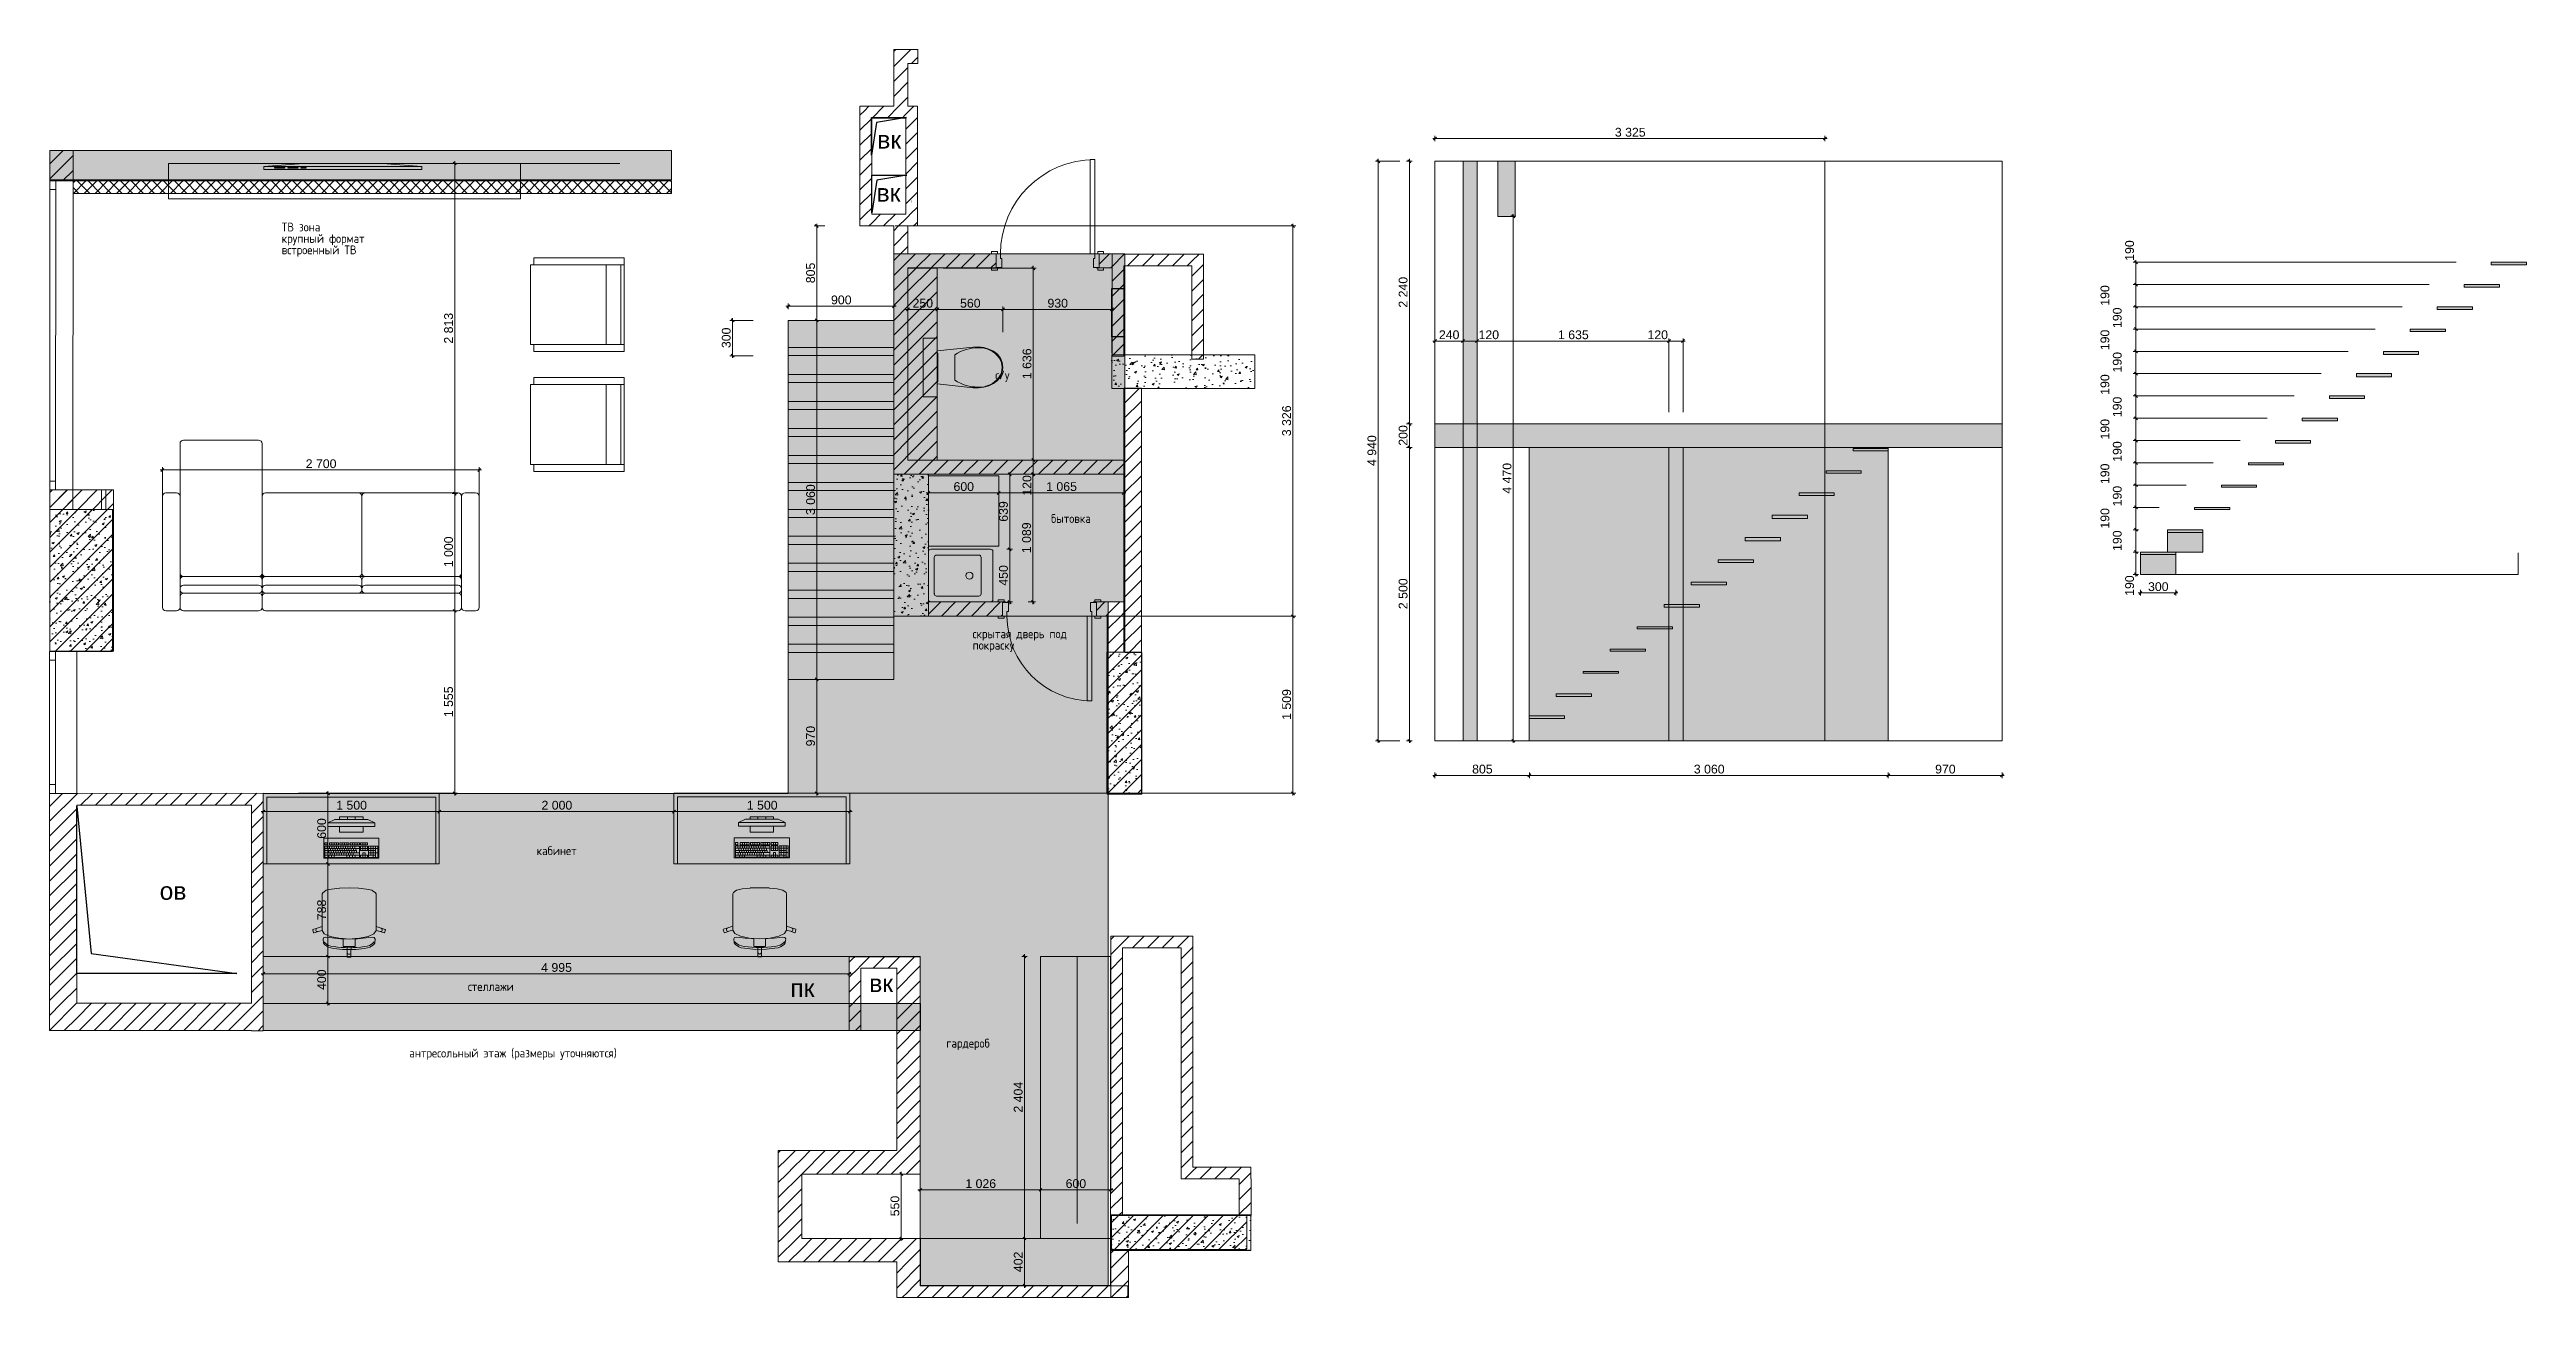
# Model space of a CAD drawing. Header units: millimetres. Extents: x 2336463 to 2579121, y 595385 to 778077.
# Drawn here: x 2423178 to 2444293, y 605336 to 615973 of the extents above; entities that cross this region are included whole.
import ezdxf

# ---------------------------------------------------------------- set-up
doc = ezdxf.new("R2010")
doc.units = ezdxf.units.MM
doc.header["$MEASUREMENT"] = 0
for name, color, linetype in [('+возводимые стены', 7, 'Continuous'), ('1 Планировка размеры', 7, 'Continuous'), ('Интерьер - Мебель', 7, 'Continuous'), ('сит план', 7, 'Continuous')]:
    doc.layers.add(name, color=color, linetype=linetype)
for name, color, linetype, lineweight in [('+возводимые стены_Ном._пера__1', 7, 'Continuous', 13), ('+возводимые стены_Ном._пера__101', 252, 'Continuous', 5), ('1 Планировка_Ном._пера__1', 7, 'Continuous', 13), ('Двери ARCHICAD_Ном._пера__1', 7, 'Continuous', 13), ('Интерьер - Мебель_Ном._пера__1', 7, 'Continuous', 13), ('Конструктив - Стены Несущие_Ном._пера__21', 7, 'Continuous', 30), ('Окна ARCHICAD_Ном._пера__1', 7, 'Continuous', 13), ('Сантехника_Ном._пера__5', 5, 'Continuous', 13), ('сит план_Ном._пера__1', 7, 'Continuous', 13), ('сит план_Ном._пера__21', 7, 'Continuous', 30)]:
    doc.layers.add(name, color=color, linetype=linetype, lineweight=lineweight)
for name, color, linetype, lineweight, true_color in [('+возводимые стены_Ном._пера__119', 7, 'Continuous', 0, 0xdecbcb), ('+возводимые стены_Ном._пера__169', 7, 'Continuous', 5, 0x68b353), ('+возводимые стены_Ном._пера__242', 7, 'Continuous', 13, 0x1b55b5), ('+возводимые стены_Ном._пера__9', 7, 'Continuous', 15, 0x3dad99), ('+размер планировка_Ном._пера__242', 7, 'Continuous', 13, 0x1b55b5), ('+размер планировка_Ном._пера__58', 7, 'Continuous', 5, 0xdf0000), ('+размер планировка_Ном._пера__9', 7, 'Continuous', 15, 0x3dad99), ('1 Планировка размеры_Ном._пера__242', 7, 'Continuous', 13, 0x1b55b5), ('Интерьер - Мебель_Ном._пера__242', 7, 'Continuous', 13, 0x1b55b5), ('сит план_Ном._пера__119', 7, 'Continuous', 0, 0xdecbcb), ('сит план_Ном._пера__58', 7, 'Continuous', 5, 0xdf0000), ('сит план_Ном._пера__87', 7, 'Continuous', 20, 0x6a6a6a)]:
    doc.layers.add(name, color=color, linetype=linetype, lineweight=lineweight, true_color=true_color)
doc.styles.add('СГЕНЕРИР_СТИЛЬ_1', font='arial.ttf')
doc.styles.add('СГЕНЕРИР_СТИЛЬ_4', font='isocp.shx')
doc.linetypes.add('вешало', pattern='A,0,[1,Р”РёР·Р°Р№РЅ РїСЂРѕРµРєС‚ СЂР°Р±РѕС‡РёР№1.Shx,S=9.52381,R=0,X=0,Y=0],-1200,0', length=1200)
doc.dimstyles.new('СГЕНЕРИР_СТИЛЬ__1', dxfattribs={"dimtxt": 75, "dimasz": 23.75, "dimexe": 0.18, "dimexo": 300, "dimgap": 0, "dimtad": 1, "dimtih": 1, "dimtoh": 1, "dimdec": 0, "dimzin": 0, "dimdsep": 46, "dimtxsty": 'СГЕНЕРИР_СТИЛЬ_1', "dimblk": 'ARROWHEAD_6', "dimblk1": 'ARROWHEAD_6', "dimblk2": 'ARROWHEAD_6', "dimcen": 0.09, "dimclrd": 256, "dimclre": 256, "dimclrt": 256, "dimazin": 0, "dimtfac": 1, "dimtdec": 4, "dimtmove": 0, "dimatfit": 3, "dimfxl": 0, "dimtolj": 1, "dimtzin": 0, "dimarcsym": 0})
doc.dimstyles.new('СГЕНЕРИР_СТИЛЬ__2', dxfattribs={"dimtxt": 75, "dimasz": 23.75, "dimexe": 0.18, "dimexo": 300, "dimgap": 0, "dimtad": 1, "dimdec": 0, "dimzin": 0, "dimdsep": 46, "dimtxsty": 'СГЕНЕРИР_СТИЛЬ_1', "dimblk": 'ARROWHEAD_6', "dimblk1": 'ARROWHEAD_6', "dimblk2": 'ARROWHEAD_6', "dimcen": 0.09, "dimclrd": 256, "dimclre": 256, "dimclrt": 256, "dimazin": 0, "dimtfac": 1, "dimtdec": 4, "dimtmove": 0, "dimatfit": 3, "dimfxl": 0, "dimtolj": 1, "dimtzin": 0, "dimarcsym": 0})
pattern_1 = [(45, (2086872.015, 585813.69), (-63.639609, 63.639609), [])]
pattern_2 = [(50, (2086872.01, 585813.69), (-182.18467, 15.939086), [19.05, -209.55]), (355, (2086872.01, 585813.69), (-35.24342, 191.05685), [15.24, -167.64058]), (100.451445, (2086887.2, 585812.36), (146.94125, 175.11775), [16.19001, -178.09024]), (46.1842, (2086872.01, 585864.49), (-271.07904, 42.04233), [28.575, -314.325]), (96.63556, (2086894.6, 585860.98), (237.40413, 247.42612), [24.28502, -267.1356]), (351.18415, (2086872.01, 585864.49), (237.40413, 247.42612), [22.85997, -251.45973]), (21, (2086897.41, 585851.79), (-151.61439, 102.2652), [19.05, -209.55]), (326, (2086897.41, 585851.79), (61.80203, 184.18797), [15.24, -167.64]), (71.451445, (2086910.05, 585843.26), (213.41642, 81.92277), [16.19001, -178.08994]), (37.5, (2086872.015, 585813.686), (3.088603, 84.555039), [0, -165.608, 0, -170.18, 0, -168.275]), (7.5, (2086872.015, 585813.69), (66.819663, 100.180575), [0, -97.028, 0, -161.798, 0, -64.135]), (327.5, (2086815.37, 585813.686), (-135.590595, 5.728744), [0, -63.5, 0, -198.12, 0, -262.89]), (317.5, (2086789.97, 585813.69), (148.12918, 25.42649), [0, -82.55, 0, -131.572, 0, -186.69])]

msp = doc.modelspace()

# ---------------------------------------------------------------- texts
at = {"layer": '+размер планировка_Ном._пера__242', "color": 152, "linetype": 'Continuous', "lineweight": 13, "true_color": 0x1b55b5, "char_height": 75, "attachment_point": 1, "style": 'СГЕНЕРИР_СТИЛЬ_4'}
for s, insert, line_spacing_factor in [('\\A1;{\\pql;\\Fisocp.shx;ТВ зона\\P\\pql;\\Fisocp.shx;крупный формат\\P\\pql;\\Fisocp.shx;встроенный ТВ}', (2425157.2, 614497.3), 0.779481), ('\\A1;{\\pql;\\Fisocp.shx;скрытая дверь под\\P\\pql;\\Fisocp.shx;покраску}', (2431046.5, 611030), 0.777278)]:
    msp.add_mtext(s, dxfattribs=dict(at, insert=insert, line_spacing_factor=line_spacing_factor))
for s, insert in [('\\A1;{\\pql;\\Fisocp.shx;с/у }', (2431240.1, 613235.5)), ('\\A1;{\\pql;\\Fisocp.shx;бытовка}', (2431715.3, 612012.8)), ('\\A1;{\\pql;\\Fisocp.shx;кабинет}', (2427330.5, 609181)), ('\\A1;{\\pql;\\Fisocp.shx;стеллажи}', (2426744.2, 608023.7)), ('\\A1;{\\pql;\\Fisocp.shx;гардероб}', (2430822.4, 607540.3))]:
    msp.add_mtext(s, dxfattribs=dict(at, insert=insert))
at = {"layer": '+размер планировка_Ном._пера__58', "color": 12, "linetype": 'Continuous', "lineweight": 5, "true_color": 0xdf0000, "insert": (2426244.6, 607456.5), "char_height": 75, "attachment_point": 1, "style": 'СГЕНЕРИР_СТИЛЬ_4'}
msp.add_mtext('\\A1;{\\pql;\\Fisocp.shx;антресольный этаж\\Fisocp.shx; (размеры уточняются)}', dxfattribs=at)
at = {"layer": 'сит план_Ном._пера__1', "color": 7, "linetype": 'Continuous', "lineweight": 13, "char_height": 150, "attachment_point": 1, "style": 'СГЕНЕРИР_СТИЛЬ_1'}
for s, insert in [('\\A1;{\\pql;\\fArial|b0|i0|c204|p38;вк}', (2430234.4, 615278.7)), ('\\A1;{\\pql;\\fArial|b0|i0|c204|p38;вк}', (2430228.5, 614826.1)), ('\\A1;{\\pql;\\fArial|b0|i0|c204|p38;ов}', (2424116.7, 608875.6)), ('\\A1;{\\pql;\\fArial|b0|i0|c204|p38;пк}', (2429493.3, 608048.2)), ('\\A1;{\\pql;\\fArial|b0|i0|c204|p38;в\\fArial|b0|i0|c204|p38;к}', (2430165.9, 608089.1))]:
    msp.add_mtext(s, dxfattribs=dict(at, insert=insert))

# ---------------------------------------------------------------- blocks, each defined once
blk = doc.blocks.new('Перекрытие_139', base_point=(2430604, 605439))
at = {"layer": 'Интерьер - Мебель_Ном._пера__1', "color": 7, "linetype": 'Continuous', "lineweight": 13, "flags": 128}
blk.add_lwpolyline([(2430604, 605439), (2432222, 605439), (2432222, 605839), (2430604, 605839)], close=True, dxfattribs=at)
blk = doc.blocks.new('Перекрытие_140', base_point=(2431626, 605839))
at = {"layer": 'Интерьер - Мебель_Ном._пера__1', "color": 7, "linetype": 'Continuous', "lineweight": 13, "flags": 128}
blk.add_lwpolyline([(2431626, 605839), (2432222, 605839), (2432222, 608243), (2431626, 608243)], close=True, dxfattribs=at)
blk = doc.blocks.new('Перекрытие_141', base_point=(2430670, 611739))
at = {"layer": 'Интерьер - Мебель_Ном._пера__1', "color": 7, "linetype": 'Continuous', "lineweight": 13, "flags": 128}
blk.add_lwpolyline([(2430670, 611739), (2431270, 611739), (2431270, 612339), (2430670, 612339)], close=True, dxfattribs=at)
blk = doc.blocks.new('Перекрытие_142', base_point=(2424192, 614701))
at = {"layer": 'Интерьер - Мебель_Ном._пера__1', "color": 7, "linetype": 'Continuous', "lineweight": 13, "flags": 128}
blk.add_lwpolyline([(2424192, 614701), (2427192, 614701), (2427192, 615001), (2424192, 615001)], close=True, dxfattribs=at)
blk = doc.blocks.new('Перекрытие_147', base_point=(2425000, 607842))
at = {"layer": 'Интерьер - Мебель_Ном._пера__1', "color": 7, "linetype": 'Continuous', "lineweight": 13, "flags": 128}
blk.add_lwpolyline([(2425000, 607842), (2429995, 607842), (2429995, 608243), (2425000, 608243)], close=True, dxfattribs=at)
blk = doc.blocks.new('Окно 25_15')
at = {"layer": 'Окна ARCHICAD_Ном._пера__1', "color": 7, "linetype": 'Continuous', "lineweight": 13}
for p, q in [((-1317, 0), (1317, 0)), ((-1317, 0), (-1242, 0)), ((-1317, 0), (-1317, -50)), ((-1317, 0), (-1317, -50)), ((-1242, 0), (-1242, -50)), ((-1242, 0), (1242, 0)), ((1242, -50), (1242, 0)), ((1242, 0), (1317, 0)), ((1317, 0), (1317, -50)), ((1317, 0), (1317, -50)), ((-1242, -50), (-1317, -50)), ((-1317, -50), (-1317, -197)), ((-1317, -197), (1317, -197)), ((1242, -50), (-1242, -50)), ((1317, -50), (1242, -50)), ((1317, -50), (1317, -197))]:
    blk.add_line(p, q, dxfattribs=at)
blk = doc.blocks.new('Стена_491', base_point=(2423182, 615112))
at = {"layer": 'сит план_Ном._пера__87', "linetype": 'Continuous', "lineweight": 20, "true_color": 0x6a6a6a}
h = blk.add_hatch(dxfattribs=at)
h.set_pattern_fill('Блоки_Бетонные_Эффективные', color=251, style=0, pattern_type=2)
h.set_pattern_definition(pattern_1)
h.paths.add_polyline_path([(2423182, 615112), (2423182, 614852), (2423379, 614852), (2423379, 615112)])
h = blk.add_hatch(dxfattribs=at)
h.set_pattern_fill('Блоки_Бетонные_Эффективные', color=251, style=0, pattern_type=2)
h.set_pattern_definition(pattern_1)
h.paths.add_polyline_path([(2423180, 612053), (2423377, 612053), (2423377, 612219), (2423180, 612219)])
at = {"layer": 'сит план_Ном._пера__1', "color": 7, "linetype": 'Continuous', "lineweight": 13}
for p, q in [((2423182, 614852), (2423232, 614852)), ((2423232, 614852), (2423379, 614852)), ((2423180, 612219), (2423230, 612219)), ((2423230, 612219), (2423377, 612219))]:
    blk.add_line(p, q, dxfattribs=at)
at = {"layer": 'сит план_Ном._пера__1', "color": 7, "linetype": 'Continuous', "lineweight": 13, "flags": 128}
for points in [[(2423182, 615112), (2423182, 614852)], [(2423379, 615112), (2423182, 615112)], [(2423379, 614852), (2423379, 615112)], [(2423180, 612219), (2423180, 612053)], [(2423377, 612053), (2423377, 612219)]]:
    blk.add_lwpolyline(points, dxfattribs=at)
at = {"layer": 'Окна ARCHICAD_Ном._пера__1', "color": 7, "linetype": 'Continuous', "lineweight": 13, "zscale": 1000, "rotation": 89.95976117296907}
blk.add_blockref('Окно 25_15', (2423181, 613536), dxfattribs=at)
blk = doc.blocks.new('Стена_492', base_point=(2423180, 612218))
at = {"layer": 'сит план_Ном._пера__87', "linetype": 'Continuous', "lineweight": 20, "true_color": 0x6a6a6a}
h = blk.add_hatch(dxfattribs=at)
h.set_pattern_fill('Блоки_Бетонные_Эффективные', color=251, style=0, pattern_type=2)
h.set_pattern_definition(pattern_1)
h.paths.add_polyline_path([(2423180, 612218), (2423180, 612053), (2423657, 612053), (2423657, 612218)])
at = {"layer": 'сит план_Ном._пера__1', "color": 7, "linetype": 'Continuous', "lineweight": 13, "flags": 128}
for points in [[(2423180, 612218), (2423180, 612053)], [(2423657, 612218), (2423180, 612218)], [(2423657, 612053), (2423657, 612218)], [(2423180, 612053), (2423657, 612053)]]:
    blk.add_lwpolyline(points, dxfattribs=at)
blk = doc.blocks.new('Стена_493', base_point=(2423180, 612053))
at = {"layer": 'сит план_Ном._пера__87', "linetype": 'Continuous', "lineweight": 20, "true_color": 0x6a6a6a}
h = blk.add_hatch(dxfattribs=at)
h.set_pattern_fill('Блоки_Бетонные_Эффективные', color=251, style=0, pattern_type=2)
h.set_pattern_definition(pattern_1)
h.paths.add_polyline_path([(2423180, 612053), (2423180, 610843), (2423715, 610843), (2423715, 612053)])
at = {"layer": 'сит план_Ном._пера__1', "color": 7, "linetype": 'Continuous', "lineweight": 13, "flags": 128}
for points in [[(2423180, 612053), (2423180, 610843)], [(2423715, 612053), (2423377, 612053)], [(2423715, 610843), (2423715, 612053)], [(2423180, 610843), (2423715, 610843)]]:
    blk.add_lwpolyline(points, dxfattribs=at)
blk = doc.blocks.new('Окно 25_5')
at = {"layer": 'Окна ARCHICAD_Ном._пера__1', "color": 7, "linetype": 'Continuous', "lineweight": 13}
for p, q in [((-605, 0), (605, 0)), ((-605, 0), (-530, 0)), ((-605, 0), (-605, -50)), ((-605, 0), (-605, -50)), ((-530, 0), (-530, -50)), ((-530, 0), (530, 0)), ((530, -50), (530, 0)), ((530, 0), (605, 0)), ((605, 0), (605, -50)), ((605, 0), (605, -50)), ((-530, -50), (-605, -50)), ((-605, -50), (-605, -232)), ((530, -50), (-530, -50)), ((605, -50), (530, -50)), ((605, -50), (605, -232)), ((-605, -232), (605, -232))]:
    blk.add_line(p, q, dxfattribs=at)
blk = doc.blocks.new('Стена_494', base_point=(2423178, 610376))
at = {"layer": 'сит план_Ном._пера__87', "linetype": 'Continuous', "lineweight": 20, "true_color": 0x6a6a6a}
h = blk.add_hatch(dxfattribs=at)
h.set_pattern_fill('Блоки_Бетонные_Эффективные', color=251, style=0, pattern_type=2)
h.set_pattern_definition(pattern_1)
h.paths.add_polyline_path([(2423410, 609632), (2423178, 609632), (2423178, 607843), (2423410, 607843)])
h = blk.add_hatch(dxfattribs=at)
h.set_pattern_fill('Блоки_Бетонные_Эффективные', color=251, style=0, pattern_type=2)
h.set_pattern_definition(pattern_1)
h.paths.add_polyline_path([(2423410, 607843), (2423178, 607611), (2423410, 607611)])
h = blk.add_hatch(dxfattribs=at)
h.set_pattern_fill('Блоки_Бетонные_Эффективные', color=251, style=0, pattern_type=2)
h.set_pattern_definition(pattern_1)
h.paths.add_polyline_path([(2423410, 607843), (2423178, 607843), (2423178, 607611)])
at = {"layer": 'сит план_Ном._пера__1', "color": 7, "linetype": 'Continuous', "lineweight": 13}
for p, q in [((2423178, 610842), (2423228, 610842)), ((2423228, 610842), (2423410, 610842)), ((2423178, 609632), (2423228, 609632)), ((2423228, 609632), (2423410, 609632))]:
    blk.add_line(p, q, dxfattribs=at)
at = {"layer": 'сит план_Ном._пера__1', "color": 7, "linetype": 'Continuous', "lineweight": 13, "flags": 128}
for points in [[(2423178, 609632), (2423178, 607611)], [(2423410, 607843), (2423410, 609532)], [(2423178, 607611), (2423410, 607611)]]:
    blk.add_lwpolyline(points, dxfattribs=at)
at = {"layer": 'Окна ARCHICAD_Ном._пера__1', "color": 7, "linetype": 'Continuous', "lineweight": 13, "zscale": 1000, "rotation": 90.0000000000106}
blk.add_blockref('Окно 25_5', (2423178, 610237), dxfattribs=at)
blk = doc.blocks.new('Стена_495', base_point=(2423178, 607611))
at = {"layer": 'сит план_Ном._пера__87', "linetype": 'Continuous', "lineweight": 20, "true_color": 0x6a6a6a}
h = blk.add_hatch(dxfattribs=at)
h.set_pattern_fill('Блоки_Бетонные_Эффективные', color=251, style=0, pattern_type=2)
h.set_pattern_definition(pattern_1)
h.paths.add_polyline_path([(2423410, 607611), (2424900, 607611), (2424900, 607843), (2423410, 607843)])
at = {"layer": 'сит план_Ном._пера__1', "color": 7, "linetype": 'Continuous', "lineweight": 13, "flags": 128}
for points in [[(2424900, 607843), (2423410, 607843)], [(2423410, 607611), (2424900, 607611)]]:
    blk.add_lwpolyline(points, dxfattribs=at)
blk = doc.blocks.new('Стена_496', base_point=(2423178, 609632))
at = {"layer": 'сит план_Ном._пера__87', "linetype": 'Continuous', "lineweight": 20, "true_color": 0x6a6a6a}
h = blk.add_hatch(dxfattribs=at)
h.set_pattern_fill('Блоки_Бетонные_Эффективные', color=251, style=0, pattern_type=2)
h.set_pattern_definition(pattern_1)
h.paths.add_polyline_path([(2424900, 609633), (2423410, 609632), (2423410, 609532), (2424900, 609533)])
h = blk.add_hatch(dxfattribs=at)
h.set_pattern_fill('Блоки_Бетонные_Эффективные', color=251, style=0, pattern_type=2)
h.set_pattern_definition(pattern_1)
h.paths.add_polyline_path([(2424900, 609533), (2425000, 609533), (2425000, 609633)])
h = blk.add_hatch(dxfattribs=at)
h.set_pattern_fill('Блоки_Бетонные_Эффективные', color=251, style=0, pattern_type=2)
h.set_pattern_definition(pattern_1)
h.paths.add_polyline_path([(2424900, 609533), (2425000, 609633), (2424900, 609633)])
at = {"layer": 'сит план_Ном._пера__1', "color": 7, "linetype": 'Continuous', "lineweight": 13, "flags": 128}
for points in [[(2425000, 609633), (2423410, 609632)], [(2425000, 609633), (2425000, 609533)], [(2423410, 609532), (2424900, 609533)]]:
    blk.add_lwpolyline(points, dxfattribs=at)
blk = doc.blocks.new('Стена_497', base_point=(2425000, 609633))
at = {"layer": 'сит план_Ном._пера__87', "linetype": 'Continuous', "lineweight": 20, "true_color": 0x6a6a6a}
h = blk.add_hatch(dxfattribs=at)
h.set_pattern_fill('Блоки_Бетонные_Эффективные', color=251, style=0, pattern_type=2)
h.set_pattern_definition(pattern_1)
h.paths.add_polyline_path([(2424900, 609533), (2424900, 607610), (2425000, 607610), (2425000, 609533)])
at = {"layer": 'сит план_Ном._пера__1', "color": 7, "linetype": 'Continuous', "lineweight": 13, "flags": 128}
for points in [[(2424900, 609533), (2424900, 607843)], [(2425000, 607610), (2425000, 609533)], [(2425000, 607610), (2424900, 607610)]]:
    blk.add_lwpolyline(points, dxfattribs=at)
blk = doc.blocks.new('Стена_498', base_point=(2429995, 607610))
at = {"layer": 'сит план_Ном._пера__87', "linetype": 'Continuous', "lineweight": 20, "true_color": 0x6a6a6a}
h = blk.add_hatch(dxfattribs=at)
h.set_pattern_fill('Блоки_Бетонные_Эффективные', color=251, style=0, pattern_type=2)
h.set_pattern_definition(pattern_1)
h.paths.add_polyline_path([(2430095, 608243), (2429995, 608243), (2430095, 608143)])
h = blk.add_hatch(dxfattribs=at)
h.set_pattern_fill('Блоки_Бетонные_Эффективные', color=251, style=0, pattern_type=2)
h.set_pattern_definition(pattern_1)
h.paths.add_polyline_path([(2430095, 608143), (2429995, 608243), (2429995, 608143)])
h = blk.add_hatch(dxfattribs=at)
h.set_pattern_fill('Блоки_Бетонные_Эффективные', color=251, style=0, pattern_type=2)
h.set_pattern_definition(pattern_1)
h.paths.add_polyline_path([(2429995, 607610), (2430095, 607610), (2430095, 608143), (2429995, 608143)])
at = {"layer": 'сит план_Ном._пера__1', "color": 7, "linetype": 'Continuous', "lineweight": 13, "flags": 128}
for points in [[(2429995, 608243), (2430095, 608243)], [(2429995, 608243), (2429995, 607610)], [(2430095, 607610), (2430095, 608143)], [(2429995, 607610), (2430095, 607610)]]:
    blk.add_lwpolyline(points, dxfattribs=at)
blk = doc.blocks.new('Стена_499', base_point=(2429995, 608243))
at = {"layer": 'сит план_Ном._пера__87', "linetype": 'Continuous', "lineweight": 20, "true_color": 0x6a6a6a}
h = blk.add_hatch(dxfattribs=at)
h.set_pattern_fill('Блоки_Бетонные_Эффективные', color=251, style=0, pattern_type=2)
h.set_pattern_definition(pattern_1)
h.paths.add_polyline_path([(2430095, 608143), (2430400, 608143), (2430400, 608243), (2430095, 608243)])
at = {"layer": 'сит план_Ном._пера__1', "color": 7, "linetype": 'Continuous', "lineweight": 13, "flags": 128}
for points in [[(2430400, 608243), (2430095, 608243)], [(2430095, 608143), (2430400, 608143)]]:
    blk.add_lwpolyline(points, dxfattribs=at)
blk = doc.blocks.new('Стена_500', base_point=(2430087, 615489))
at = {"layer": 'сит план_Ном._пера__87', "linetype": 'Continuous', "lineweight": 20, "true_color": 0x6a6a6a}
h = blk.add_hatch(dxfattribs=at)
h.set_pattern_fill('Блоки_Бетонные_Эффективные', color=251, style=0, pattern_type=2)
h.set_pattern_definition(pattern_1)
h.paths.add_polyline_path([(2430187, 615389), (2430087, 615489), (2430087, 615389)])
h = blk.add_hatch(dxfattribs=at)
h.set_pattern_fill('Блоки_Бетонные_Эффективные', color=251, style=0, pattern_type=2)
h.set_pattern_definition(pattern_1)
h.paths.add_polyline_path([(2430187, 615489), (2430087, 615489), (2430187, 615389)])
h = blk.add_hatch(dxfattribs=at)
h.set_pattern_fill('Блоки_Бетонные_Эффективные', color=251, style=0, pattern_type=2)
h.set_pattern_definition(pattern_1)
h.paths.add_polyline_path([(2430187, 615389), (2430477, 615389), (2430477, 615489), (2430187, 615489)])
h = blk.add_hatch(dxfattribs=at)
h.set_pattern_fill('Блоки_Бетонные_Эффективные', color=251, style=0, pattern_type=2)
h.set_pattern_definition(pattern_1)
h.paths.add_polyline_path([(2430477, 615389), (2430577, 615389), (2430577, 615489)])
h = blk.add_hatch(dxfattribs=at)
h.set_pattern_fill('Блоки_Бетонные_Эффективные', color=251, style=0, pattern_type=2)
h.set_pattern_definition(pattern_1)
h.paths.add_polyline_path([(2430477, 615389), (2430577, 615489), (2430477, 615489)])
at = {"layer": 'сит план_Ном._пера__1', "color": 7, "linetype": 'Continuous', "lineweight": 13, "flags": 128}
for points in [[(2430087, 615489), (2430087, 615389)], [(2430375, 615489), (2430087, 615489)], [(2430187, 615389), (2430477, 615389)], [(2430577, 615489), (2430495, 615489)], [(2430577, 615489), (2430577, 615389)]]:
    blk.add_lwpolyline(points, dxfattribs=at)
blk = doc.blocks.new('Стена_501', base_point=(2430577, 615489))
at = {"layer": 'сит план_Ном._пера__87', "linetype": 'Continuous', "lineweight": 20, "true_color": 0x6a6a6a}
h = blk.add_hatch(dxfattribs=at)
h.set_pattern_fill('Блоки_Бетонные_Эффективные', color=251, style=0, pattern_type=2)
h.set_pattern_definition(pattern_1)
h.paths.add_polyline_path([(2430477, 615389), (2430477, 614569), (2430577, 614569), (2430577, 615389)])
h = blk.add_hatch(dxfattribs=at)
h.set_pattern_fill('Блоки_Бетонные_Эффективные', color=251, style=0, pattern_type=2)
h.set_pattern_definition(pattern_1)
h.paths.add_polyline_path([(2430477, 614469), (2430577, 614469), (2430477, 614569)])
h = blk.add_hatch(dxfattribs=at)
h.set_pattern_fill('Блоки_Бетонные_Эффективные', color=251, style=0, pattern_type=2)
h.set_pattern_definition(pattern_1)
h.paths.add_polyline_path([(2430477, 614569), (2430577, 614469), (2430577, 614569)])
at = {"layer": 'сит план_Ном._пера__1', "color": 7, "linetype": 'Continuous', "lineweight": 13, "flags": 128}
for points in [[(2430477, 615389), (2430477, 614569)], [(2430577, 614469), (2430577, 615389)]]:
    blk.add_lwpolyline(points, dxfattribs=at)
blk = doc.blocks.new('Стена_502', base_point=(2430577, 614469))
at = {"layer": 'сит план_Ном._пера__87', "linetype": 'Continuous', "lineweight": 20, "true_color": 0x6a6a6a}
h = blk.add_hatch(dxfattribs=at)
h.set_pattern_fill('Блоки_Бетонные_Эффективные', color=251, style=0, pattern_type=2)
h.set_pattern_definition(pattern_1)
h.paths.add_polyline_path([(2430087, 614569), (2430087, 614469), (2430187, 614569)])
h = blk.add_hatch(dxfattribs=at)
h.set_pattern_fill('Блоки_Бетонные_Эффективные', color=251, style=0, pattern_type=2)
h.set_pattern_definition(pattern_1)
h.paths.add_polyline_path([(2430187, 614569), (2430087, 614469), (2430187, 614469)])
h = blk.add_hatch(dxfattribs=at)
h.set_pattern_fill('Блоки_Бетонные_Эффективные', color=251, style=0, pattern_type=2)
h.set_pattern_definition(pattern_1)
h.paths.add_polyline_path([(2430477, 614569), (2430187, 614569), (2430187, 614469), (2430477, 614469)])
at = {"layer": 'сит план_Ном._пера__1', "color": 7, "linetype": 'Continuous', "lineweight": 13, "flags": 128}
for points in [[(2430087, 614469), (2430087, 614569)], [(2430087, 614469), (2430375, 614469)], [(2430477, 614569), (2430187, 614569)], [(2430495, 614469), (2430577, 614469)]]:
    blk.add_lwpolyline(points, dxfattribs=at)
blk = doc.blocks.new('Стена_503', base_point=(2430087, 614469))
at = {"layer": 'сит план_Ном._пера__87', "linetype": 'Continuous', "lineweight": 20, "true_color": 0x6a6a6a}
h = blk.add_hatch(dxfattribs=at)
h.set_pattern_fill('Блоки_Бетонные_Эффективные', color=251, style=0, pattern_type=2)
h.set_pattern_definition(pattern_1)
h.paths.add_polyline_path([(2430187, 614569), (2430187, 615389), (2430087, 615389), (2430087, 614569)])
at = {"layer": 'сит план_Ном._пера__1', "color": 7, "linetype": 'Continuous', "lineweight": 13, "flags": 128}
for points in [[(2430087, 615389), (2430087, 614569)], [(2430187, 614569), (2430187, 615389)]]:
    blk.add_lwpolyline(points, dxfattribs=at)
blk = doc.blocks.new('Стена_504', base_point=(2432235, 614230))
at = {"layer": 'сит план_Ном._пера__87', "linetype": 'Continuous', "lineweight": 20, "true_color": 0x6a6a6a}
h = blk.add_hatch(dxfattribs=at)
h.set_pattern_fill('Блоки_Бетонные_Эффективные', color=251, style=0, pattern_type=2)
h.set_pattern_definition(pattern_1)
h.paths.add_polyline_path([(2432235, 614230), (2432235, 613359), (2432335, 613359), (2432335, 614230)])
at = {"layer": 'сит план_Ном._пера__1', "color": 7, "linetype": 'Continuous', "lineweight": 13, "flags": 128}
for points in [[(2432235, 614230), (2432235, 613359)], [(2432335, 614230), (2432235, 614230)], [(2432335, 614230), (2432335, 614230)], [(2432335, 613359), (2432335, 614130)], [(2432235, 613359), (2432335, 613359)]]:
    blk.add_lwpolyline(points, dxfattribs=at)
blk = doc.blocks.new('Стена_505', base_point=(2432235, 614230))
at = {"layer": 'сит план_Ном._пера__87', "linetype": 'Continuous', "lineweight": 20, "true_color": 0x6a6a6a}
h = blk.add_hatch(dxfattribs=at)
h.set_pattern_fill('Блоки_Бетонные_Эффективные', color=251, style=0, pattern_type=2)
h.set_pattern_definition(pattern_1)
h.paths.add_polyline_path([(2432915, 614230), (2432335, 614230), (2432335, 614130), (2432915, 614130)])
h = blk.add_hatch(dxfattribs=at)
h.set_pattern_fill('Блоки_Бетонные_Эффективные', color=251, style=0, pattern_type=2)
h.set_pattern_definition(pattern_1)
h.paths.add_polyline_path([(2432915, 614130), (2433015, 614130), (2433015, 614230)])
h = blk.add_hatch(dxfattribs=at)
h.set_pattern_fill('Блоки_Бетонные_Эффективные', color=251, style=0, pattern_type=2)
h.set_pattern_definition(pattern_1)
h.paths.add_polyline_path([(2432915, 614130), (2433015, 614230), (2432915, 614230)])
at = {"layer": 'сит план_Ном._пера__1', "color": 7, "linetype": 'Continuous', "lineweight": 13, "flags": 128}
for points in [[(2433015, 614230), (2432335, 614230)], [(2433015, 614230), (2433015, 614130)], [(2432335, 614130), (2432915, 614130)]]:
    blk.add_lwpolyline(points, dxfattribs=at)
blk = doc.blocks.new('Стена_506', base_point=(2433015, 614230))
at = {"layer": 'сит план_Ном._пера__87', "linetype": 'Continuous', "lineweight": 20, "true_color": 0x6a6a6a}
h = blk.add_hatch(dxfattribs=at)
h.set_pattern_fill('Блоки_Бетонные_Эффективные', color=251, style=0, pattern_type=2)
h.set_pattern_definition(pattern_1)
h.paths.add_polyline_path([(2432915, 614130), (2432915, 613335), (2433015, 613335), (2433015, 614130)])
at = {"layer": 'сит план_Ном._пера__1', "color": 7, "linetype": 'Continuous', "lineweight": 13, "flags": 128}
for points in [[(2432915, 614130), (2432915, 613335)], [(2433015, 613335), (2433015, 614130)], [(2433015, 613335), (2432915, 613335)]]:
    blk.add_lwpolyline(points, dxfattribs=at)
blk = doc.blocks.new('Стена_507', base_point=(2432194, 610834))
at = {"layer": 'сит план_Ном._пера__87', "linetype": 'Continuous', "lineweight": 20, "true_color": 0x6a6a6a}
h = blk.add_hatch(dxfattribs=at)
h.set_pattern_fill('Блоки_Бетонные_Эффективные', color=251, style=0, pattern_type=2)
h.set_pattern_definition(pattern_1)
h.paths.add_polyline_path([(2432194, 610834), (2432194, 609626), (2432489, 609626), (2432489, 610834)])
at = {"layer": 'сит план_Ном._пера__1', "color": 7, "linetype": 'Continuous', "lineweight": 13, "flags": 128}
for points in [[(2432194, 610834), (2432194, 609626)], [(2432489, 610834), (2432344, 610834)], [(2432489, 609626), (2432489, 610834)], [(2432194, 609626), (2432489, 609626)]]:
    blk.add_lwpolyline(points, dxfattribs=at)
blk = doc.blocks.new('Стена_508', base_point=(2430400, 608243))
at = {"layer": 'сит план_Ном._пера__87', "linetype": 'Continuous', "lineweight": 20, "true_color": 0x6a6a6a}
h = blk.add_hatch(dxfattribs=at)
h.set_pattern_fill('Блоки_Бетонные_Эффективные', color=251, style=0, pattern_type=2)
h.set_pattern_definition(pattern_1)
h.paths.add_polyline_path([(2430400, 608143), (2430600, 608243), (2430400, 608243)])
h = blk.add_hatch(dxfattribs=at)
h.set_pattern_fill('Блоки_Бетонные_Эффективные', color=251, style=0, pattern_type=2)
h.set_pattern_definition(pattern_1)
h.paths.add_polyline_path([(2430400, 608143), (2430600, 608143), (2430600, 608243)])
h = blk.add_hatch(dxfattribs=at)
h.set_pattern_fill('Блоки_Бетонные_Эффективные', color=251, style=0, pattern_type=2)
h.set_pattern_definition(pattern_1)
h.paths.add_polyline_path([(2430400, 608143), (2430400, 606588), (2430600, 606588), (2430600, 608143)])
h = blk.add_hatch(dxfattribs=at)
h.set_pattern_fill('Блоки_Бетонные_Эффективные', color=251, style=0, pattern_type=2)
h.set_pattern_definition(pattern_1)
h.paths.add_polyline_path([(2430400, 606388), (2430600, 606388), (2430400, 606588)])
h = blk.add_hatch(dxfattribs=at)
h.set_pattern_fill('Блоки_Бетонные_Эффективные', color=251, style=0, pattern_type=2)
h.set_pattern_definition(pattern_1)
h.paths.add_polyline_path([(2430400, 606588), (2430600, 606388), (2430600, 606588)])
at = {"layer": 'сит план_Ном._пера__1', "color": 7, "linetype": 'Continuous', "lineweight": 13, "flags": 128}
for points in [[(2430600, 608243), (2430400, 608243)], [(2430400, 608143), (2430400, 606588)], [(2430600, 606388), (2430600, 608243)], [(2430600, 606388), (2430400, 606388)]]:
    blk.add_lwpolyline(points, dxfattribs=at)
blk = doc.blocks.new('Стена_509', base_point=(2430400, 606588))
at = {"layer": 'сит план_Ном._пера__87', "linetype": 'Continuous', "lineweight": 20, "true_color": 0x6a6a6a}
h = blk.add_hatch(dxfattribs=at)
h.set_pattern_fill('Блоки_Бетонные_Эффективные', color=251, style=0, pattern_type=2)
h.set_pattern_definition(pattern_1)
h.paths.add_polyline_path([(2429390, 606388), (2429590, 606388), (2429390, 606588)])
h = blk.add_hatch(dxfattribs=at)
h.set_pattern_fill('Блоки_Бетонные_Эффективные', color=251, style=0, pattern_type=2)
h.set_pattern_definition(pattern_1)
h.paths.add_polyline_path([(2429390, 606588), (2429590, 606388), (2429590, 606588)])
h = blk.add_hatch(dxfattribs=at)
h.set_pattern_fill('Блоки_Бетонные_Эффективные', color=251, style=0, pattern_type=2)
h.set_pattern_definition(pattern_1)
h.paths.add_polyline_path([(2430400, 606588), (2429590, 606588), (2429590, 606388), (2430400, 606388)])
at = {"layer": 'сит план_Ном._пера__1', "color": 7, "linetype": 'Continuous', "lineweight": 13, "flags": 128}
for points in [[(2429390, 606588), (2429390, 606388)], [(2430400, 606588), (2429390, 606588)], [(2429590, 606388), (2430400, 606388)]]:
    blk.add_lwpolyline(points, dxfattribs=at)
blk = doc.blocks.new('Стена_510', base_point=(2429390, 606588))
at = {"layer": 'сит план_Ном._пера__87', "linetype": 'Continuous', "lineweight": 20, "true_color": 0x6a6a6a}
h = blk.add_hatch(dxfattribs=at)
h.set_pattern_fill('Блоки_Бетонные_Эффективные', color=251, style=0, pattern_type=2)
h.set_pattern_definition(pattern_1)
h.paths.add_polyline_path([(2429390, 606388), (2429390, 605839), (2429590, 605839), (2429590, 606388)])
h = blk.add_hatch(dxfattribs=at)
h.set_pattern_fill('Блоки_Бетонные_Эффективные', color=251, style=0, pattern_type=2)
h.set_pattern_definition(pattern_1)
h.paths.add_polyline_path([(2429590, 605839), (2429390, 605639), (2429590, 605639)])
h = blk.add_hatch(dxfattribs=at)
h.set_pattern_fill('Блоки_Бетонные_Эффективные', color=251, style=0, pattern_type=2)
h.set_pattern_definition(pattern_1)
h.paths.add_polyline_path([(2429590, 605839), (2429390, 605839), (2429390, 605639)])
at = {"layer": 'сит план_Ном._пера__1', "color": 7, "linetype": 'Continuous', "lineweight": 13, "flags": 128}
for points in [[(2429390, 606388), (2429390, 605639)], [(2429590, 605839), (2429590, 606388)], [(2429390, 605639), (2429590, 605639)]]:
    blk.add_lwpolyline(points, dxfattribs=at)
blk = doc.blocks.new('Стена_511', base_point=(2429390, 605639))
at = {"layer": 'сит план_Ном._пера__87', "linetype": 'Continuous', "lineweight": 20, "true_color": 0x6a6a6a}
h = blk.add_hatch(dxfattribs=at)
h.set_pattern_fill('Блоки_Бетонные_Эффективные', color=251, style=0, pattern_type=2)
h.set_pattern_definition(pattern_1)
h.paths.add_polyline_path([(2429590, 605639), (2430400, 605639), (2430400, 605839), (2429590, 605839)])
h = blk.add_hatch(dxfattribs=at)
h.set_pattern_fill('Блоки_Бетонные_Эффективные', color=251, style=0, pattern_type=2)
h.set_pattern_definition(pattern_1)
h.paths.add_polyline_path([(2430400, 605639), (2430600, 605639), (2430600, 605839)])
h = blk.add_hatch(dxfattribs=at)
h.set_pattern_fill('Блоки_Бетонные_Эффективные', color=251, style=0, pattern_type=2)
h.set_pattern_definition(pattern_1)
h.paths.add_polyline_path([(2430400, 605639), (2430600, 605839), (2430400, 605839)])
at = {"layer": 'сит план_Ном._пера__1', "color": 7, "linetype": 'Continuous', "lineweight": 13, "flags": 128}
for points in [[(2430600, 605839), (2429590, 605839)], [(2430600, 605839), (2430600, 605639)], [(2429590, 605639), (2430400, 605639)]]:
    blk.add_lwpolyline(points, dxfattribs=at)
blk = doc.blocks.new('Стена_512', base_point=(2432226, 608416))
at = {"layer": 'сит план_Ном._пера__87', "linetype": 'Continuous', "lineweight": 20, "true_color": 0x6a6a6a}
h = blk.add_hatch(dxfattribs=at)
h.set_pattern_fill('Блоки_Бетонные_Эффективные', color=251, style=0, pattern_type=2)
h.set_pattern_definition(pattern_1)
h.paths.add_polyline_path([(2432226, 608316), (2432326, 608316), (2432226, 608416)])
h = blk.add_hatch(dxfattribs=at)
h.set_pattern_fill('Блоки_Бетонные_Эффективные', color=251, style=0, pattern_type=2)
h.set_pattern_definition(pattern_1)
h.paths.add_polyline_path([(2432326, 608416), (2432226, 608416), (2432326, 608316)])
h = blk.add_hatch(dxfattribs=at)
h.set_pattern_fill('Блоки_Бетонные_Эффективные', color=251, style=0, pattern_type=2)
h.set_pattern_definition(pattern_1)
h.paths.add_polyline_path([(2432326, 608316), (2432826, 608316), (2432826, 608416), (2432326, 608416)])
h = blk.add_hatch(dxfattribs=at)
h.set_pattern_fill('Блоки_Бетонные_Эффективные', color=251, style=0, pattern_type=2)
h.set_pattern_definition(pattern_1)
h.paths.add_polyline_path([(2432826, 608316), (2432926, 608316), (2432926, 608416)])
h = blk.add_hatch(dxfattribs=at)
h.set_pattern_fill('Блоки_Бетонные_Эффективные', color=251, style=0, pattern_type=2)
h.set_pattern_definition(pattern_1)
h.paths.add_polyline_path([(2432926, 608416), (2432826, 608416), (2432826, 608316), (2432926, 608416)])
at = {"layer": 'сит план_Ном._пера__1', "color": 7, "linetype": 'Continuous', "lineweight": 13, "flags": 128}
for points in [[(2432226, 608416), (2432226, 608316)], [(2432926, 608416), (2432226, 608416)], [(2432926, 608416), (2432926, 608316)], [(2432326, 608316), (2432826, 608316)]]:
    blk.add_lwpolyline(points, dxfattribs=at)
blk = doc.blocks.new('Стена_513', base_point=(2432926, 608416))
at = {"layer": 'сит план_Ном._пера__87', "linetype": 'Continuous', "lineweight": 20, "true_color": 0x6a6a6a}
h = blk.add_hatch(dxfattribs=at)
h.set_pattern_fill('Блоки_Бетонные_Эффективные', color=251, style=0, pattern_type=2)
h.set_pattern_definition(pattern_1)
h.paths.add_polyline_path([(2432826, 608316), (2432826, 606446), (2432926, 606446), (2432926, 608316)])
h = blk.add_hatch(dxfattribs=at)
h.set_pattern_fill('Блоки_Бетонные_Эффективные', color=251, style=0, pattern_type=2)
h.set_pattern_definition(pattern_1)
h.paths.add_polyline_path([(2432926, 606446), (2432826, 606346), (2432926, 606346)])
h = blk.add_hatch(dxfattribs=at)
h.set_pattern_fill('Блоки_Бетонные_Эффективные', color=251, style=0, pattern_type=2)
h.set_pattern_definition(pattern_1)
h.paths.add_polyline_path([(2432926, 606446), (2432826, 606446), (2432826, 606346)])
at = {"layer": 'сит план_Ном._пера__1', "color": 7, "linetype": 'Continuous', "lineweight": 13, "flags": 128}
for points in [[(2432826, 608316), (2432826, 606346)], [(2432926, 606446), (2432926, 608316)], [(2432826, 606346), (2432926, 606346)]]:
    blk.add_lwpolyline(points, dxfattribs=at)
blk = doc.blocks.new('Стена_514', base_point=(2432926, 606446))
at = {"layer": 'сит план_Ном._пера__87', "linetype": 'Continuous', "lineweight": 20, "true_color": 0x6a6a6a}
h = blk.add_hatch(dxfattribs=at)
h.set_pattern_fill('Блоки_Бетонные_Эффективные', color=251, style=0, pattern_type=2)
h.set_pattern_definition(pattern_1)
h.paths.add_polyline_path([(2432926, 606346), (2433320, 606346), (2433320, 606446), (2432926, 606446)])
h = blk.add_hatch(dxfattribs=at)
h.set_pattern_fill('Блоки_Бетонные_Эффективные', color=251, style=0, pattern_type=2)
h.set_pattern_definition(pattern_1)
h.paths.add_polyline_path([(2433320, 606346), (2433420, 606346), (2433420, 606446)])
h = blk.add_hatch(dxfattribs=at)
h.set_pattern_fill('Блоки_Бетонные_Эффективные', color=251, style=0, pattern_type=2)
h.set_pattern_definition(pattern_1)
h.paths.add_polyline_path([(2433320, 606346), (2433420, 606446), (2433320, 606446)])
at = {"layer": 'сит план_Ном._пера__1', "color": 7, "linetype": 'Continuous', "lineweight": 13, "flags": 128}
for points in [[(2433420, 606446), (2432926, 606446)], [(2433420, 606446), (2433420, 606346)], [(2432926, 606346), (2433320, 606346)]]:
    blk.add_lwpolyline(points, dxfattribs=at)
blk = doc.blocks.new('Стена_515', base_point=(2433420, 606446))
at = {"layer": 'сит план_Ном._пера__87', "linetype": 'Continuous', "lineweight": 20, "true_color": 0x6a6a6a}
h = blk.add_hatch(dxfattribs=at)
h.set_pattern_fill('Блоки_Бетонные_Эффективные', color=251, style=0, pattern_type=2)
h.set_pattern_definition(pattern_1)
h.paths.add_polyline_path([(2433320, 606346), (2433320, 606040), (2433420, 606040), (2433420, 606346)])
at = {"layer": 'сит план_Ном._пера__1', "color": 7, "linetype": 'Continuous', "lineweight": 13, "flags": 128}
for points in [[(2433320, 606346), (2433320, 606040)], [(2433420, 606040), (2433420, 606346)], [(2433420, 606040), (2433320, 606040)]]:
    blk.add_lwpolyline(points, dxfattribs=at)
blk = doc.blocks.new('Стена_516', base_point=(2432226, 608416))
at = {"layer": 'сит план_Ном._пера__87', "linetype": 'Continuous', "lineweight": 20, "true_color": 0x6a6a6a}
h = blk.add_hatch(dxfattribs=at)
h.set_pattern_fill('Блоки_Бетонные_Эффективные', color=251, style=0, pattern_type=2)
h.set_pattern_definition(pattern_1)
h.paths.add_polyline_path([(2432226, 608316), (2432224, 606039), (2432324, 606039), (2432326, 608316)])
at = {"layer": 'сит план_Ном._пера__1', "color": 7, "linetype": 'Continuous', "lineweight": 13, "flags": 128}
for points in [[(2432226, 608316), (2432224, 606039)], [(2432324, 606039), (2432326, 608316)], [(2432324, 606039), (2432224, 606039)]]:
    blk.add_lwpolyline(points, dxfattribs=at)
blk = doc.blocks.new('Стена_517', base_point=(2432231, 606040))
at = {"layer": 'сит план_Ном._пера__87', "linetype": 'Continuous', "lineweight": 20, "true_color": 0x6a6a6a}
h = blk.add_hatch(dxfattribs=at)
h.set_pattern_fill('Блоки_Бетонные_Эффективные', color=251, style=0, pattern_type=2)
h.set_pattern_definition(pattern_1)
h.paths.add_polyline_path([(2432231, 605745), (2433383, 605745), (2433383, 606040), (2432231, 606040)])
at = {"layer": 'сит план_Ном._пера__1', "color": 7, "linetype": 'Continuous', "lineweight": 13, "flags": 128}
for points in [[(2433383, 606040), (2432231, 606040)], [(2432231, 606040), (2432231, 605745)], [(2433383, 605745), (2433383, 606040)], [(2432231, 605745), (2433383, 605745)]]:
    blk.add_lwpolyline(points, dxfattribs=at)
blk = doc.blocks.new('Стена_518', base_point=(2432371, 605336))
at = {"layer": '+возводимые стены_Ном._пера__169', "linetype": 'Continuous', "lineweight": 5, "true_color": 0x68b353}
h = blk.add_hatch(dxfattribs=at)
h.set_pattern_fill('Блоки_Бетонные_Эффективные', color=85, style=0, pattern_type=2)
h.set_pattern_definition(pattern_1)
h.paths.add_polyline_path([(2430600, 605336), (2432371, 605336), (2432371, 605436), (2430600, 605436)])
at = {"layer": '+возводимые стены_Ном._пера__101', "color": 252, "linetype": 'Continuous', "lineweight": 5, "flags": 128}
for points in [[(2432371, 605436), (2430600, 605436)], [(2432371, 605436), (2432371, 605336)], [(2430600, 605336), (2432371, 605336)]]:
    blk.add_lwpolyline(points, dxfattribs=at)
blk = doc.blocks.new('Стена_519', base_point=(2430495, 612473))
at = {"layer": '+возводимые стены_Ном._пера__169', "linetype": 'Continuous', "lineweight": 5, "true_color": 0x68b353}
h = blk.add_hatch(dxfattribs=at)
h.set_pattern_fill('Блоки_Бетонные_Эффективные', color=85, style=0, pattern_type=2)
h.set_pattern_definition(pattern_1)
h.paths.add_polyline_path([(2430495, 612473), (2430495, 614469), (2430375, 614469), (2430375, 612473)])
h = blk.add_hatch(dxfattribs=at)
h.set_pattern_fill('Блоки_Бетонные_Эффективные', color=85, style=0, pattern_type=2)
h.set_pattern_definition(pattern_1)
h.paths.add_polyline_path([(2430495, 612473), (2430375, 612353), (2430495, 612353)])
h = blk.add_hatch(dxfattribs=at)
h.set_pattern_fill('Блоки_Бетонные_Эффективные', color=85, style=0, pattern_type=2)
h.set_pattern_definition(pattern_1)
h.paths.add_polyline_path([(2430495, 612473), (2430375, 612473), (2430375, 612353)])
at = {"layer": '+возводимые стены_Ном._пера__101', "color": 252, "linetype": 'Continuous', "lineweight": 5, "flags": 128}
for points in [[(2430375, 614469), (2430375, 612353)], [(2430495, 614231), (2430495, 614469)], [(2430495, 612473), (2430495, 614111)], [(2430375, 612353), (2430495, 612353)]]:
    blk.add_lwpolyline(points, dxfattribs=at)
blk = doc.blocks.new('Стена_520', base_point=(2430400, 605639))
at = {"layer": 'сит план_Ном._пера__87', "linetype": 'Continuous', "lineweight": 20, "true_color": 0x6a6a6a}
h = blk.add_hatch(dxfattribs=at)
h.set_pattern_fill('Блоки_Бетонные_Эффективные', color=251, style=0, pattern_type=2)
h.set_pattern_definition(pattern_1)
h.paths.add_polyline_path([(2430400, 605639), (2430400, 605436), (2430600, 605436), (2430600, 605639)])
h = blk.add_hatch(dxfattribs=at)
h.set_pattern_fill('Блоки_Бетонные_Эффективные', color=251, style=0, pattern_type=2)
h.set_pattern_definition(pattern_1)
h.paths.add_polyline_path([(2430600, 605436), (2430400, 605336), (2430600, 605336)])
h = blk.add_hatch(dxfattribs=at)
h.set_pattern_fill('Блоки_Бетонные_Эффективные', color=251, style=0, pattern_type=2)
h.set_pattern_definition(pattern_1)
h.paths.add_polyline_path([(2430600, 605436), (2430400, 605436), (2430400, 605336)])
at = {"layer": '+возводимые стены_Ном._пера__1', "color": 7, "linetype": 'Continuous', "lineweight": 13, "flags": 128}
blk.add_lwpolyline([(2430400, 605336), (2430600, 605336)], dxfattribs=at)
at = {"layer": 'сит план_Ном._пера__1', "color": 7, "linetype": 'Continuous', "lineweight": 13, "flags": 128}
for points in [[(2430400, 605639), (2430400, 605336)], [(2430600, 605436), (2430600, 605639)]]:
    blk.add_lwpolyline(points, dxfattribs=at)
blk = doc.blocks.new('Стена_521', base_point=(2430495, 612473))
at = {"layer": '+возводимые стены_Ном._пера__169', "linetype": 'Continuous', "lineweight": 5, "true_color": 0x68b353}
h = blk.add_hatch(dxfattribs=at)
h.set_pattern_fill('Блоки_Бетонные_Эффективные', color=85, style=0, pattern_type=2)
h.set_pattern_definition(pattern_1)
h.paths.add_polyline_path([(2430495, 612353), (2432335, 612353), (2432335, 612473), (2430495, 612473)])
at = {"layer": '+возводимые стены_Ном._пера__101', "color": 252, "linetype": 'Continuous', "lineweight": 5, "flags": 128}
for points in [[(2432335, 612473), (2430495, 612473)], [(2430495, 612353), (2432335, 612353)], [(2432335, 612353), (2432335, 612473)]]:
    blk.add_lwpolyline(points, dxfattribs=at)
blk = doc.blocks.new('Однопольная Дверь 25_3')
at = {"layer": 'Двери ARCHICAD_Ном._пера__1', "color": 7, "linetype": 'Continuous', "lineweight": 13}
for p, q in [((362, 0), (362, 804)), ((362, 804), (402, 804)), ((402, 804), (402, 0)), ((-477, 0), (-477, 19)), ((-477, 19), (-427, 19)), ((-427, 0), (-477, 0)), ((-440, 0), (-477, 0)), ((-440, 0), (-477, 0)), ((-402, 0), (-440, 0)), ((-440, 0), (-440, -115)), ((-440, 0), (-440, -115)), ((-440, 0), (-440, -115)), ((-427, 19), (-427, 0)), ((-402, -40), (-402, 0)), ((402, 0), (362, 0)), ((440, 0), (402, 0)), ((402, 0), (402, -40)), ((427, 19), (477, 19)), ((427, 0), (427, 19)), ((477, 0), (427, 0)), ((440, -115), (440, 0)), ((440, 0), (440, -115)), ((440, 0), (440, -115)), ((440, 0), (477, 0)), ((440, 0), (477, 0)), ((477, 19), (477, 0)), ((-477, -139), (-477, -120)), ((-477, -120), (-427, -120)), ((-440, -120), (-477, -120)), ((-440, -120), (-477, -120)), ((-427, -139), (-477, -139)), ((-440, -120), (-440, -115)), ((-440, -115), (-415, -115)), ((-440, -115), (-390, -115)), ((-440, -115), (-440, -120)), ((-440, -115), (-440, -120)), ((-415, -120), (-440, -120)), ((-427, -120), (-427, -139)), ((-415, -115), (-415, -120)), ((-390, -40), (-402, -40)), ((-390, -115), (-390, -40)), ((402, -40), (390, -40)), ((390, -40), (390, -115)), ((390, -115), (440, -115)), ((415, -120), (415, -115)), ((415, -115), (440, -115)), ((440, -120), (415, -120)), ((427, -120), (477, -120)), ((427, -139), (427, -120)), ((477, -139), (427, -139)), ((440, -115), (440, -120)), ((440, -115), (440, -120)), ((440, -115), (440, -120)), ((440, -120), (477, -120)), ((440, -120), (477, -120)), ((477, -120), (477, -139))]:
    blk.add_line(p, q, dxfattribs=at)
blk.add_arc((402, 0), 804, 90, 180, dxfattribs=at)
blk = doc.blocks.new('Стена_522', base_point=(2432235, 614231))
at = {"layer": '+возводимые стены_Ном._пера__169', "linetype": 'Continuous', "lineweight": 5, "true_color": 0x68b353}
h = blk.add_hatch(dxfattribs=at)
h.set_pattern_fill('Блоки_Бетонные_Эффективные', color=85, style=0, pattern_type=2)
h.set_pattern_definition(pattern_1)
h.paths.add_polyline_path([(2430495, 614231), (2430495, 614111), (2431246, 614111), (2431246, 614231)])
h = blk.add_hatch(dxfattribs=at)
h.set_pattern_fill('Блоки_Бетонные_Эффективные', color=85, style=0, pattern_type=2)
h.set_pattern_definition(pattern_1)
h.paths.add_polyline_path([(2432235, 614231), (2432126, 614231), (2432126, 614111), (2432235, 614111)])
at = {"layer": '+возводимые стены_Ном._пера__101', "color": 252, "linetype": 'Continuous', "lineweight": 5}
for p, q in [((2431246, 614231), (2431209, 614231)), ((2431246, 614231), (2431246, 614116)), ((2432126, 614231), (2432163, 614231)), ((2432126, 614231), (2432126, 614116)), ((2431246, 614111), (2431209, 614111)), ((2431246, 614116), (2431246, 614111)), ((2432126, 614116), (2432126, 614111)), ((2432126, 614111), (2432163, 614111))]:
    blk.add_line(p, q, dxfattribs=at)
at = {"layer": '+возводимые стены_Ном._пера__101', "color": 252, "linetype": 'Continuous', "lineweight": 5, "flags": 128}
for points in [[(2431246, 614231), (2430495, 614231)], [(2432235, 614231), (2432126, 614231)], [(2432235, 614111), (2432235, 614231)], [(2430495, 614111), (2431246, 614111)], [(2432126, 614111), (2432235, 614111)]]:
    blk.add_lwpolyline(points, dxfattribs=at)
at = {"layer": 'Двери ARCHICAD_Ном._пера__1', "color": 7, "linetype": 'Continuous', "lineweight": 13, "zscale": 1000}
blk.add_blockref('Однопольная Дверь 25_3', (2431686, 614231), dxfattribs=at)
blk = doc.blocks.new('Однопольная Дверь 25_4')
at = {"layer": 'Двери ARCHICAD_Ном._пера__1', "color": 7, "linetype": 'Continuous', "lineweight": 13}
for p, q in [((322, 0), (322, 724)), ((322, 724), (362, 724)), ((362, 724), (362, 0)), ((-437, 0), (-437, 19)), ((-437, 19), (-387, 19)), ((-387, 0), (-437, 0)), ((-400, 0), (-437, 0)), ((-400, 0), (-437, 0)), ((-362, 0), (-400, 0)), ((-400, 0), (-400, -115)), ((-400, 0), (-400, -115)), ((-400, 0), (-400, -115)), ((-387, 19), (-387, 0)), ((-362, -40), (-362, 0)), ((362, 0), (322, 0)), ((400, 0), (362, 0)), ((362, 0), (362, -40)), ((387, 19), (437, 19)), ((387, 0), (387, 19)), ((437, 0), (387, 0)), ((400, -115), (400, 0)), ((400, 0), (400, -115)), ((400, 0), (400, -115)), ((400, 0), (437, 0)), ((400, 0), (437, 0)), ((437, 19), (437, 0)), ((-437, -139), (-437, -120)), ((-437, -120), (-387, -120)), ((-400, -120), (-437, -120)), ((-400, -120), (-437, -120)), ((-387, -139), (-437, -139)), ((-400, -120), (-400, -115)), ((-400, -115), (-375, -115)), ((-400, -115), (-350, -115)), ((-400, -115), (-400, -120)), ((-400, -115), (-400, -120)), ((-375, -120), (-400, -120)), ((-387, -120), (-387, -139)), ((-375, -115), (-375, -120)), ((-350, -40), (-362, -40)), ((-350, -115), (-350, -40)), ((362, -40), (350, -40)), ((350, -40), (350, -115)), ((350, -115), (400, -115)), ((375, -120), (375, -115)), ((375, -115), (400, -115)), ((400, -120), (375, -120)), ((387, -120), (437, -120)), ((387, -139), (387, -120)), ((437, -139), (387, -139)), ((400, -115), (400, -120)), ((400, -115), (400, -120)), ((400, -115), (400, -120)), ((400, -120), (437, -120)), ((400, -120), (437, -120)), ((437, -120), (437, -139))]:
    blk.add_line(p, q, dxfattribs=at)
blk.add_arc((362, 0), 724, 90, 180, dxfattribs=at)
blk = doc.blocks.new('Стена_523', base_point=(2430670, 611144))
at = {"layer": '+возводимые стены_Ном._пера__169', "linetype": 'Continuous', "lineweight": 5, "true_color": 0x68b353}
h = blk.add_hatch(dxfattribs=at)
h.set_pattern_fill('Блоки_Бетонные_Эффективные', color=85, style=0, pattern_type=2)
h.set_pattern_definition(pattern_1)
h.paths.add_polyline_path([(2430670, 611264), (2430670, 611144), (2431302, 611144), (2431302, 611264)])
h = blk.add_hatch(dxfattribs=at)
h.set_pattern_fill('Блоки_Бетонные_Эффективные', color=85, style=0, pattern_type=2)
h.set_pattern_definition(pattern_1)
h.paths.add_polyline_path([(2432194, 611264), (2432102, 611264), (2432102, 611144), (2432194, 611144)])
at = {"layer": '+возводимые стены_Ном._пера__101', "color": 252, "linetype": 'Continuous', "lineweight": 5}
for p, q in [((2431302, 611264), (2431265, 611264)), ((2431302, 611144), (2431265, 611144)), ((2431302, 611259), (2431302, 611264)), ((2431302, 611144), (2431302, 611259)), ((2432102, 611264), (2432139, 611264)), ((2432102, 611259), (2432102, 611264)), ((2432102, 611144), (2432102, 611259)), ((2432102, 611144), (2432139, 611144))]:
    blk.add_line(p, q, dxfattribs=at)
at = {"layer": '+возводимые стены_Ном._пера__101', "color": 252, "linetype": 'Continuous', "lineweight": 5, "flags": 128}
for points in [[(2431302, 611264), (2430670, 611264)], [(2430670, 611144), (2430670, 611264)], [(2430670, 611144), (2431302, 611144)], [(2432194, 611264), (2432102, 611264)], [(2432102, 611144), (2432194, 611144)]]:
    blk.add_lwpolyline(points, dxfattribs=at)
at = {"layer": 'Двери ARCHICAD_Ном._пера__1', "color": 7, "linetype": 'Continuous', "lineweight": 13, "xscale": -0.9999999999999999, "zscale": 1000, "rotation": 180.000753891838}
blk.add_blockref('Однопольная Дверь 25_4', (2431702, 611144), dxfattribs=at)
blk = doc.blocks.new('Стена_524', base_point=(2432194, 610834))
at = {"layer": '+возводимые стены_Ном._пера__169', "linetype": 'Continuous', "lineweight": 5, "true_color": 0x68b353}
h = blk.add_hatch(dxfattribs=at)
h.set_pattern_fill('Блоки_Бетонные_Эффективные', color=85, style=0, pattern_type=2)
h.set_pattern_definition(pattern_1)
h.paths.add_polyline_path([(2432194, 611264), (2432194, 611144), (2432344, 611264)])
h = blk.add_hatch(dxfattribs=at)
h.set_pattern_fill('Блоки_Бетонные_Эффективные', color=85, style=0, pattern_type=2)
h.set_pattern_definition(pattern_1)
h.paths.add_polyline_path([(2432194, 611144), (2432344, 611144), (2432344, 611264)])
h = blk.add_hatch(dxfattribs=at)
h.set_pattern_fill('Блоки_Бетонные_Эффективные', color=85, style=0, pattern_type=2)
h.set_pattern_definition(pattern_1)
h.paths.add_polyline_path([(2432194, 611144), (2432194, 610834), (2432344, 610834), (2432344, 611144)])
at = {"layer": '+возводимые стены_Ном._пера__101', "color": 252, "linetype": 'Continuous', "lineweight": 5, "flags": 128}
for points in [[(2432344, 611264), (2432194, 611264)], [(2432194, 611144), (2432194, 610834)], [(2432344, 610834), (2432344, 611264)]]:
    blk.add_lwpolyline(points, dxfattribs=at)
blk = doc.blocks.new('Стена_525', base_point=(2432225, 605736))
at = {"layer": '+возводимые стены_Ном._пера__169', "linetype": 'Continuous', "lineweight": 5, "true_color": 0x68b353}
h = blk.add_hatch(dxfattribs=at)
h.set_pattern_fill('Блоки_Бетонные_Эффективные', color=85, style=0, pattern_type=2)
h.set_pattern_definition(pattern_1)
h.paths.add_polyline_path([(2432225, 605736), (2432225, 605336), (2432375, 605336), (2432375, 605736)])
at = {"layer": '+возводимые стены_Ном._пера__101', "color": 252, "linetype": 'Continuous', "lineweight": 5, "flags": 128}
for points in [[(2432225, 605736), (2432225, 605336)], [(2432375, 605736), (2432225, 605736)], [(2432375, 605336), (2432375, 605736)], [(2432225, 605336), (2432375, 605336)]]:
    blk.add_lwpolyline(points, dxfattribs=at)
blk = doc.blocks.new('Стена_526', base_point=(2430581, 615853))
at = {"layer": '+возводимые стены_Ном._пера__169', "linetype": 'Continuous', "lineweight": 5, "true_color": 0x68b353}
h = blk.add_hatch(dxfattribs=at)
h.set_pattern_fill('Блоки_Бетонные_Эффективные', color=85, style=0, pattern_type=2)
h.set_pattern_definition(pattern_1)
h.paths.add_polyline_path([(2430375, 615853), (2430495, 615853), (2430375, 615973)])
h = blk.add_hatch(dxfattribs=at)
h.set_pattern_fill('Блоки_Бетонные_Эффективные', color=85, style=0, pattern_type=2)
h.set_pattern_definition(pattern_1)
h.paths.add_polyline_path([(2430495, 615973), (2430375, 615973), (2430495, 615853)])
h = blk.add_hatch(dxfattribs=at)
h.set_pattern_fill('Блоки_Бетонные_Эффективные', color=85, style=0, pattern_type=2)
h.set_pattern_definition(pattern_1)
h.paths.add_polyline_path([(2430495, 615853), (2430581, 615853), (2430581, 615973), (2430495, 615973)])
at = {"layer": '+возводимые стены_Ном._пера__101', "color": 252, "linetype": 'Continuous', "lineweight": 5, "flags": 128}
for points in [[(2430375, 615973), (2430375, 615853)], [(2430581, 615973), (2430375, 615973)], [(2430581, 615973), (2430581, 615853)], [(2430495, 615853), (2430581, 615853)]]:
    blk.add_lwpolyline(points, dxfattribs=at)
blk = doc.blocks.new('Стена_527', base_point=(2430495, 615489))
at = {"layer": '+возводимые стены_Ном._пера__169', "linetype": 'Continuous', "lineweight": 5, "true_color": 0x68b353}
h = blk.add_hatch(dxfattribs=at)
h.set_pattern_fill('Блоки_Бетонные_Эффективные', color=85, style=0, pattern_type=2)
h.set_pattern_definition(pattern_1)
h.paths.add_polyline_path([(2430375, 615853), (2430375, 615489), (2430495, 615489), (2430495, 615853)])
at = {"layer": '+возводимые стены_Ном._пера__101', "color": 252, "linetype": 'Continuous', "lineweight": 5, "flags": 128}
for points in [[(2430375, 615853), (2430375, 615489)], [(2430495, 615489), (2430495, 615853)]]:
    blk.add_lwpolyline(points, dxfattribs=at)
blk = doc.blocks.new('Стена_528', base_point=(2423722, 612053))
at = {"layer": '+возводимые стены_Ном._пера__169', "linetype": 'Continuous', "lineweight": 5, "true_color": 0x68b353}
h = blk.add_hatch(dxfattribs=at)
h.set_pattern_fill('Блоки_Бетонные_Эффективные', color=85, style=0, pattern_type=2)
h.set_pattern_definition(pattern_1)
h.paths.add_polyline_path([(2423722, 612053), (2423722, 612219), (2423622, 612219), (2423622, 612053)])
at = {"layer": '+возводимые стены_Ном._пера__101', "color": 252, "linetype": 'Continuous', "lineweight": 5, "flags": 128}
for points in [[(2423722, 612219), (2423622, 612219)], [(2423622, 612219), (2423622, 612053)], [(2423722, 612053), (2423722, 612219)], [(2423622, 612053), (2423722, 612053)]]:
    blk.add_lwpolyline(points, dxfattribs=at)
blk = doc.blocks.new('Стена_566', base_point=(2432487, 610836))
at = {"layer": '+возводимые стены_Ном._пера__169', "linetype": 'Continuous', "lineweight": 5, "true_color": 0x68b353}
h = blk.add_hatch(dxfattribs=at)
h.set_pattern_fill('Блоки_Бетонные_Эффективные', color=85, style=0, pattern_type=2)
h.set_pattern_definition(pattern_1)
h.paths.add_polyline_path([(2432487, 610836), (2432487, 613085), (2432337, 613085), (2432337, 610836)])
at = {"layer": '+возводимые стены_Ном._пера__101', "color": 252, "linetype": 'Continuous', "lineweight": 5, "flags": 128}
for points in [[(2432487, 613085), (2432337, 613085)], [(2432337, 613085), (2432337, 610836)], [(2432487, 610836), (2432487, 613085)], [(2432337, 610836), (2432487, 610836)]]:
    blk.add_lwpolyline(points, dxfattribs=at)
blk = doc.blocks.new('Унитаз 25_3')
at = {"layer": 'Сантехника_Ном._пера__5', "color": 5, "linetype": 'Continuous', "lineweight": 13}
for p, q in [((-250, 120), (250, 120)), ((-250, 0), (-250, 120)), ((-250, 0), (250, 0)), ((250, 0), (250, 120)), ((0, -151), (-109, -151)), ((109, -151), (0, -151))]:
    blk.add_line(p, q, dxfattribs=at)
at = {"layer": 'Сантехника_Ном._пера__5', "color": 5, "linetype": 'Continuous', "lineweight": 13, "flags": 128}
for points in [[(-169, -397), (-157, -440), (-138, -481), (-112, -514), (-79, -539), (-41, -555), (0, -560), (41, -555), (79, -539), (112, -514), (138, -481), (157, -440), (169, -397), (175, -352), (173, -307), (141, 0), (-141, 0), (-173, -307), (-175, -352)], [(123, 0), (-123, 0), (-123, -5), (123, -5)]]:
    blk.add_lwpolyline(points, close=True, dxfattribs=at)
at = {"layer": 'Сантехника_Ном._пера__5', "color": 5, "linetype": 'Continuous', "lineweight": 13}
for centre, major_axis, start_param, end_param in [((258, -339), (425, 0), 2.612188, 3.165208), ((-258, -339), (425, 0), 6.259567, 6.812588), ((89, -361), (257, 0), 3.085861, 3.98645), ((-89, -361), (257, 0), 5.438324, 6.338913), ((1, -431), (139, 0), 4.079884, 4.706528), ((-1, -431), (139, 0), 4.71825, 5.344894)]:
    blk.add_ellipse(centre, major_axis=major_axis, ratio=0.875546, start_param=start_param, end_param=end_param, dxfattribs=at)
blk = doc.blocks.new('Мойка Обычная 25_3')
at = {"layer": 'Интерьер - Мебель_Ном._пера__1', "color": 7, "linetype": 'Continuous', "lineweight": 13}
for p, q in [((50, 430), (50, 70)), ((380, 450), (70, 450)), ((400, 70), (400, 430)), ((70, 50), (380, 50))]:
    blk.add_line(p, q, dxfattribs=at)
at = {"layer": 'Интерьер - Мебель_Ном._пера__1', "color": 7, "linetype": 'Continuous', "lineweight": 13, "flags": 128}
blk.add_lwpolyline([(20, 0), (430, 0, 0.414214), (450, 20), (450, 530, 0.414214), (430, 550), (20, 550, 0.414214), (0, 530), (0, 20, 0.414214)], format="xyb", close=True, dxfattribs=at)
at = {"layer": 'Интерьер - Мебель_Ном._пера__1', "color": 7, "linetype": 'Continuous', "lineweight": 13}
blk.add_circle((225, 350), 30, dxfattribs=at)
for centre, start, end in [((70, 430), 90, 180), ((380, 430), 0, 90), ((70, 70), 180, 270), ((380, 70), 270, 0)]:
    blk.add_arc(centre, 20, start, end, dxfattribs=at)
blk.add_point((70, 50), dxfattribs=at)
blk = doc.blocks.new('Индивидуальное Рабочее Место 25_5')
at = {"layer": 'Интерьер - Мебель_Ном._пера__1', "color": 7, "linetype": 'Continuous', "lineweight": 13}
for p, q in [((-1470, 0), (-1500, 0)), ((-1500, 0), (-1500, -30)), ((-30, 0), (-1470, 0)), ((0, 0), (-30, 0)), ((0, -30), (0, 0)), ((-1500, -30), (-1500, -600)), ((-1470, -30), (-30, -30)), ((-1470, -600), (-1470, -30)), ((-650, -200), (-850, -200)), ((-850, -200), (-850, -220)), ((-783, -220), (-783, -200)), ((-717, -220), (-717, -200)), ((-650, -220), (-650, -200)), ((-30, -30), (-30, -600)), ((0, -600), (0, -30)), ((-956, -419), (-975, -419)), ((-975, -419), (-975, -438)), ((-956, -438), (-956, -419)), ((-950, -250), (-890, -220)), ((-550, -250), (-950, -250)), ((-950, -250), (-950, -280)), ((-950, -280), (-550, -280)), ((-858, -419), (-936, -419)), ((-936, -419), (-936, -438)), ((-916, -438), (-916, -419)), ((-897, -438), (-897, -419)), ((-890, -220), (-610, -220)), ((-877, -438), (-877, -419)), ((-858, -438), (-858, -419)), ((-850, -220), (-650, -220)), ((-650, -280), (-850, -280)), ((-850, -280), (-850, -330)), ((-850, -330), (-650, -330)), ((-770, -419), (-848, -419)), ((-848, -419), (-848, -438)), ((-828, -438), (-828, -419)), ((-809, -438), (-809, -419)), ((-789, -438), (-789, -419)), ((-770, -438), (-770, -419)), ((-681, -419), (-760, -419)), ((-760, -419), (-760, -438)), ((-740, -438), (-740, -419)), ((-721, -438), (-721, -419)), ((-701, -438), (-701, -419)), ((-681, -438), (-681, -419)), ((-613, -419), (-672, -419)), ((-672, -419), (-672, -438)), ((-652, -438), (-652, -419)), ((-650, -330), (-650, -280)), ((-633, -438), (-633, -419)), ((-613, -438), (-613, -419)), ((-550, -250), (-610, -220)), ((-550, -280), (-550, -250)), ((-1500, -600), (-1470, -600)), ((-975, -438), (-956, -438)), ((-681, -448), (-975, -448)), ((-975, -448), (-975, -545)), ((-975, -468), (-681, -468)), ((-975, -487), (-706, -487)), ((-975, -506), (-681, -506)), ((-975, -526), (-681, -526)), ((-975, -545), (-681, -545)), ((-956, -468), (-956, -448)), ((-951, -526), (-951, -506)), ((-946, -487), (-946, -468)), ((-941, -506), (-941, -487)), ((-941, -545), (-941, -526)), ((-936, -438), (-858, -438)), ((-936, -468), (-936, -448)), ((-931, -526), (-931, -506)), ((-926, -487), (-926, -468)), ((-921, -506), (-921, -487)), ((-919, -545), (-919, -526)), ((-916, -468), (-916, -448)), ((-912, -526), (-912, -506)), ((-907, -487), (-907, -468)), ((-902, -506), (-902, -487)), ((-897, -468), (-897, -448)), ((-897, -545), (-897, -526)), ((-892, -526), (-892, -506)), ((-887, -487), (-887, -468)), ((-882, -506), (-882, -487)), ((-877, -468), (-877, -448)), ((-872, -526), (-872, -506)), ((-868, -487), (-868, -468)), ((-863, -506), (-863, -487)), ((-858, -468), (-858, -448)), ((-853, -526), (-853, -506)), ((-848, -438), (-770, -438)), ((-848, -487), (-848, -468)), ((-843, -506), (-843, -487)), ((-838, -468), (-838, -448)), ((-833, -526), (-833, -506)), ((-828, -487), (-828, -468)), ((-823, -506), (-823, -487)), ((-819, -468), (-819, -448)), ((-814, -526), (-814, -506)), ((-809, -487), (-809, -468)), ((-804, -506), (-804, -487)), ((-799, -468), (-799, -448)), ((-794, -526), (-794, -506)), ((-789, -487), (-789, -468)), ((-789, -545), (-789, -526)), ((-784, -506), (-784, -487)), ((-779, -468), (-779, -448)), ((-774, -526), (-774, -506)), ((-770, -487), (-770, -468)), ((-765, -506), (-765, -487)), ((-765, -545), (-765, -526)), ((-760, -438), (-681, -438)), ((-760, -468), (-760, -448)), ((-755, -526), (-755, -506)), ((-750, -487), (-750, -468)), ((-745, -506), (-745, -487)), ((-740, -468), (-740, -448)), ((-740, -545), (-740, -526)), ((-735, -526), (-735, -506)), ((-730, -487), (-730, -468)), ((-726, -506), (-726, -487)), ((-721, -468), (-721, -448)), ((-716, -545), (-716, -526)), ((-711, -487), (-711, -468)), ((-706, -506), (-706, -487)), ((-681, -545), (-681, -448)), ((-672, -438), (-613, -438)), ((-613, -448), (-672, -448)), ((-672, -448), (-672, -487)), ((-672, -468), (-613, -468)), ((-672, -487), (-613, -487)), ((-652, -526), (-672, -526)), ((-672, -526), (-672, -545)), ((-672, -545), (-613, -545)), ((-652, -487), (-652, -448)), ((-633, -506), (-652, -506)), ((-652, -506), (-652, -526)), ((-652, -545), (-652, -526)), ((-652, -526), (-633, -526)), ((-633, -487), (-633, -448)), ((-633, -526), (-633, -506)), ((-613, -526), (-633, -526)), ((-633, -545), (-633, -526)), ((-613, -487), (-613, -448)), ((-613, -545), (-613, -526)), ((-525, -448), (-603, -448)), ((-603, -448), (-603, -545)), ((-603, -468), (-525, -468)), ((-603, -487), (-544, -487)), ((-603, -506), (-525, -506)), ((-603, -526), (-544, -526)), ((-603, -545), (-525, -545)), ((-584, -526), (-584, -448)), ((-564, -545), (-564, -448)), ((-544, -545), (-544, -448)), ((-525, -545), (-525, -448)), ((-30, -600), (0, -600)), ((-966, -826), (-993, -847)), ((-964, -825), (-966, -826)), ((-918, -815), (-964, -825)), ((-850, -808), (-918, -815)), ((-849, -807), (-850, -808)), ((-769, -805), (-849, -807)), ((-769, -805), (-689, -807)), ((-689, -807), (-687, -808)), ((-687, -808), (-619, -815)), ((-619, -815), (-573, -825)), ((-573, -825), (-571, -826)), ((-571, -826), (-544, -847)), ((-993, -847), (-998, -856)), ((-998, -856), (-998, -887)), ((-998, -887), (-998, -923)), ((-998, -923), (-998, -1132)), ((-544, -847), (-539, -856)), ((-539, -856), (-539, -887)), ((-539, -887), (-539, -923)), ((-539, -923), (-539, -1132)), ((-1077, -1159), (-1079, -1163)), ((-1079, -1163), (-1071, -1186)), ((-1041, -1148), (-1077, -1159)), ((-1071, -1186), (-1067, -1188)), ((-1067, -1188), (-1032, -1176)), ((-1050, -1155), (-1052, -1161)), ((-1052, -1161), (-1051, -1167)), ((-1051, -1167), (-1048, -1172)), ((-1046, -1151), (-1050, -1155)), ((-1048, -1172), (-1043, -1176)), ((-1041, -1148), (-1046, -1151)), ((-1043, -1176), (-1038, -1177)), ((-998, -1132), (-1041, -1148)), ((-1038, -1177), (-1032, -1176)), ((-1032, -1176), (-998, -1167)), ((-998, -1167), (-998, -1132)), ((-998, -1167), (-998, -1167)), ((-998, -1167), (-980, -1195)), ((-983, -1228), (-990, -1240)), ((-990, -1240), (-987, -1276)), ((-984, -1265), (-987, -1263)), ((-977, -1270), (-984, -1265)), ((-966, -1225), (-983, -1228)), ((-980, -1195), (-931, -1218)), ((-937, -1228), (-966, -1225)), ((-892, -1234), (-937, -1228)), ((-931, -1218), (-856, -1234)), ((-841, -1238), (-892, -1234)), ((-856, -1234), (-819, -1237)), ((-769, -1240), (-841, -1238)), ((-819, -1237), (-769, -1240)), ((-819, -1237), (-819, -1275)), ((-718, -1237), (-769, -1240)), ((-769, -1240), (-696, -1238)), ((-681, -1234), (-718, -1237)), ((-718, -1237), (-718, -1275)), ((-696, -1238), (-645, -1234)), ((-606, -1218), (-681, -1234)), ((-645, -1234), (-600, -1228)), ((-557, -1195), (-606, -1218)), ((-600, -1228), (-571, -1225)), ((-571, -1225), (-554, -1228)), ((-560, -1270), (-554, -1265)), ((-539, -1167), (-557, -1195)), ((-554, -1228), (-547, -1240)), ((-554, -1265), (-550, -1263)), ((-547, -1240), (-550, -1276)), ((-539, -1167), (-539, -1132)), ((-539, -1132), (-496, -1148)), ((-539, -1167), (-539, -1167)), ((-505, -1176), (-539, -1167)), ((-499, -1177), (-505, -1176)), ((-470, -1188), (-505, -1176)), ((-494, -1176), (-499, -1177)), ((-496, -1148), (-491, -1151)), ((-496, -1148), (-461, -1159)), ((-489, -1172), (-494, -1176)), ((-491, -1151), (-487, -1155)), ((-486, -1167), (-489, -1172)), ((-487, -1155), (-486, -1161)), ((-486, -1161), (-486, -1167)), ((-466, -1186), (-470, -1188)), ((-459, -1163), (-466, -1186)), ((-461, -1159), (-459, -1163)), ((-987, -1276), (-976, -1289)), ((-968, -1277), (-977, -1270)), ((-976, -1289), (-945, -1309)), ((-957, -1287), (-968, -1277)), ((-943, -1294), (-957, -1287)), ((-945, -1309), (-925, -1316)), ((-923, -1301), (-943, -1294)), ((-925, -1316), (-899, -1321)), ((-897, -1305), (-923, -1301)), ((-899, -1321), (-826, -1328)), ((-867, -1309), (-897, -1305)), ((-835, -1312), (-867, -1309)), ((-801, -1313), (-835, -1312)), ((-826, -1328), (-769, -1330)), ((-819, -1275), (-819, -1305)), ((-819, -1305), (-785, -1305)), ((-769, -1314), (-801, -1313)), ((-785, -1305), (-769, -1305)), ((-785, -1305), (-784, -1355)), ((-784, -1355), (-783, -1361)), ((-784, -1355), (-784, -1392)), ((-784, -1392), (-781, -1395)), ((-783, -1361), (-779, -1366)), ((-781, -1395), (-769, -1395)), ((-779, -1366), (-774, -1369)), ((-774, -1369), (-769, -1370)), ((-752, -1305), (-769, -1305)), ((-769, -1314), (-736, -1313)), ((-711, -1328), (-769, -1330)), ((-763, -1369), (-769, -1370)), ((-756, -1395), (-769, -1395)), ((-758, -1366), (-763, -1369)), ((-755, -1361), (-758, -1366)), ((-753, -1392), (-756, -1395)), ((-753, -1355), (-755, -1361)), ((-752, -1305), (-753, -1355)), ((-753, -1355), (-753, -1392)), ((-718, -1305), (-752, -1305)), ((-736, -1313), (-702, -1312)), ((-718, -1275), (-718, -1305)), ((-638, -1321), (-711, -1328)), ((-702, -1312), (-670, -1309)), ((-670, -1309), (-640, -1305)), ((-640, -1305), (-614, -1301)), ((-612, -1316), (-638, -1321)), ((-614, -1301), (-594, -1294)), ((-592, -1309), (-612, -1316)), ((-594, -1294), (-581, -1287)), ((-561, -1289), (-592, -1309)), ((-581, -1287), (-569, -1277)), ((-569, -1277), (-560, -1270)), ((-550, -1276), (-561, -1289))]:
    blk.add_line(p, q, dxfattribs=at)
at = {"layer": 'Интерьер - Мебель_Ном._пера__1', "color": 7, "linetype": 'Continuous', "lineweight": 13, "flags": 128}
for points in [[(0, 0), (-1500, 0), (-1500, -600), (0, -600)], [(-985, -380), (-985, -550), (-515, -550), (-515, -380)]]:
    blk.add_lwpolyline(points, close=True, dxfattribs=at)
blk = doc.blocks.new('Кресло Бамбуковое 25')
at = {"layer": '1 Планировка_Ном._пера__1', "color": 7, "linetype": 'Continuous', "lineweight": 13}
for p, q in [((60, 800), (0, 800)), ((0, 800), (0, 30)), ((60, 30), (60, 800)), ((60, 800), (740, 800)), ((60, 770), (740, 770)), ((60, 645), (740, 645)), ((800, 800), (740, 800)), ((740, 800), (740, 30)), ((800, 30), (800, 800)), ((0, 30), (60, 30)), ((60, 0), (60, 30)), ((60, 0), (740, 0)), ((740, 30), (800, 30)), ((740, 0), (740, 30))]:
    blk.add_line(p, q, dxfattribs=at)
blk = doc.blocks.new('Диван Угловой 02 25')
at = {"layer": '1 Планировка_Ном._пера__1', "color": 7, "linetype": 'Continuous', "lineweight": 13}
for p, q in [((120, 0), (30, 0)), ((820, 0), (180, 0)), ((2520, 0), (880, 0)), ((2670, 0), (2580, 0)), ((0, -30), (0, -976)), ((150, -30), (150, -120)), ((150, -976), (150, -30)), ((150, -180), (150, -120)), ((150, -180), (150, -189)), ((150, -189), (150, -262)), ((180, -150), (820, -150)), ((820, -150), (180, -150)), ((850, -120), (850, -30)), ((850, -30), (850, -120)), ((850, -180), (850, -120)), ((850, -180), (850, -120)), ((850, -189), (850, -180)), ((850, -180), (850, -189)), ((850, -262), (850, -189)), ((850, -189), (850, -262)), ((880, -150), (2520, -150)), ((1670, -150), (880, -150)), ((1700, -189), (1700, -180)), ((1700, -180), (1700, -189)), ((1700, -262), (1700, -189)), ((1700, -189), (1700, -262)), ((2520, -150), (1730, -150)), ((2550, -120), (2550, -30)), ((2550, -30), (2550, -976)), ((2550, -180), (2550, -120)), ((2550, -189), (2550, -180)), ((2550, -262), (2550, -189)), ((2700, -976), (2700, -30)), ((150, -262), (150, -322)), ((150, -292), (180, -292)), ((150, -322), (150, -1425)), ((180, -219), (820, -219)), ((820, -292), (180, -292)), ((180, -292), (820, -292)), ((850, -292), (820, -292)), ((850, -262), (850, -322)), ((850, -322), (850, -262)), ((850, -292), (880, -292)), ((850, -322), (850, -976)), ((850, -322), (850, -976)), ((850, -1425), (850, -322)), ((880, -219), (1670, -219)), ((1670, -292), (880, -292)), ((2520, -292), (880, -292)), ((880, -292), (1670, -292)), ((1700, -976), (1700, -322)), ((1700, -322), (1700, -976)), ((1730, -219), (2520, -219)), ((2520, -292), (1730, -292)), ((1730, -292), (2520, -292)), ((2550, -292), (2520, -292)), ((2550, -322), (2550, -262)), ((2550, -976), (2550, -322)), ((2550, -976), (2550, -322)), ((30, -1006), (120, -1006)), ((880, -1006), (1670, -1006)), ((880, -1006), (2520, -1006)), ((1730, -1006), (2520, -1006)), ((2580, -1006), (2670, -1006)), ((180, -1455), (820, -1455))]:
    blk.add_line(p, q, dxfattribs=at)
for centre, start, end in [((30, -30), 90, 180), ((120, -30), 0, 90), ((180, -30), 90, 180), ((820, -30), 0, 90), ((880, -30), 90, 180), ((2520, -30), 0, 90), ((2580, -30), 90, 180), ((2670, -30), 0, 90), ((180, -120), 180, 270), ((180, -180), 90, 180), ((180, -189), 180, 270), ((820, -120), 270, 0), ((820, -180), 0, 90), ((820, -189), 270, 0), ((880, -120), 180, 270), ((880, -180), 90, 180), ((880, -189), 180, 270), ((1670, -180), 0, 90), ((1670, -189), 270, 0), ((1730, -180), 90, 180), ((1730, -189), 180, 270), ((2520, -120), 270, 0), ((2520, -180), 0, 90), ((2520, -189), 270, 0), ((180, -262), 180, 270), ((180, -322), 90, 180), ((820, -262), 270, 0), ((820, -322), 0, 90), ((880, -262), 180, 270), ((880, -322), 90, 180), ((880, -322), 90, 180), ((1670, -262), 270, 0), ((1670, -322), 0, 90), ((1730, -262), 180, 270), ((1730, -322), 90, 180), ((2520, -262), 270, 0), ((2520, -322), 0, 90), ((2520, -322), 0, 90), ((30, -976), 180, 270), ((120, -976), 270, 0), ((880, -976), 180, 270), ((880, -976), 180, 270), ((1670, -976), 270, 0), ((1730, -976), 180, 270), ((2520, -976), 270, 0), ((2520, -976), 270, 0), ((2580, -976), 180, 270), ((2670, -976), 270, 0), ((180, -1425), 180, 270), ((820, -1425), 270, 0)]:
    blk.add_arc(centre, 30, start, end, dxfattribs=at)
blk = doc.blocks.new('Плоская Панель ТВ 25')
at = {"layer": '1 Планировка_Ном._пера__1', "color": 7, "linetype": 'Continuous', "lineweight": 13}
for p, q in [((0, 25), (1347, 25)), ((988, 10), (988, 16)), ((988, 16), (1033, 16)), ((1033, 10), (988, 10)), ((1033, 16), (1033, 10)), ((1055, 10), (1055, 16)), ((1055, 16), (1145, 16)), ((1145, 10), (1055, 10)), ((1145, 16), (1145, 10)), ((1168, 10), (1168, 16)), ((1168, 16), (1258, 16)), ((1258, 10), (1168, 10)), ((1258, 16), (1258, 10))]:
    blk.add_line(p, q, dxfattribs=at)
at = {"layer": '1 Планировка_Ном._пера__1', "color": 7, "linetype": 'Continuous', "lineweight": 13, "flags": 128}
blk.add_lwpolyline([(0, 0), (1347, 0), (1347, 25), (1011, 50), (337, 50), (0, 25)], close=True, dxfattribs=at)
blk = doc.blocks.new('*D3219', base_point=(2086872, 585814))
at = {"layer": '1 Планировка размеры_Ном._пера__242', "color": 152, "linetype": 'Continuous', "lineweight": 13, "true_color": 0x1b55b5}
for p, q in [((2430462, 606388), (2430415, 606388)), ((2430451, 606376), (2430426, 606401)), ((2430438, 606388), (2430438, 606407)), ((2430438, 605839), (2430438, 606388)), ((2430462, 605839), (2430415, 605839)), ((2430426, 605851), (2430451, 605826)), ((2430438, 605820), (2430438, 605839))]:
    blk.add_line(p, q, dxfattribs=at)
at = {"layer": '1 Планировка размеры_Ном._пера__242', "color": 152, "lineweight": 13, "true_color": 0x1b55b5, "insert": (2430423, 606028), "char_height": 75, "attachment_point": 7, "rotation": 90, "style": 'СГЕНЕРИР_СТИЛЬ_1'}
blk.add_mtext('\\A1;{\\pql;\\fArial|b0|i0|c204|p38;550}', dxfattribs=at)
blk = doc.blocks.new('ARROWHEAD_6')
at = {"color": 0, "linetype": 'Continuous', "lineweight": 0}
for p, q in [((0, 0), (-1, 0)), ((-0.5, -0.5), (0.5, 0.5))]:
    blk.add_line(p, q, dxfattribs=at)
blk = doc.blocks.new('*D3220', base_point=(2086872, 585814))
at = {"layer": '1 Планировка размеры_Ном._пера__242', "color": 152, "linetype": 'Continuous', "lineweight": 13, "true_color": 0x1b55b5}
for p, q in [((2424122, 612389), (2424140, 612389)), ((2424153, 612401), (2424128, 612376)), ((2424140, 611488), (2424140, 612412)), ((2424140, 612389), (2426840, 612389)), ((2426828, 612376), (2426853, 612401)), ((2426840, 611488), (2426840, 612412)), ((2426840, 612389), (2426859, 612389))]:
    blk.add_line(p, q, dxfattribs=at)
at = {"layer": '1 Планировка размеры_Ном._пера__242', "color": 152, "lineweight": 13, "true_color": 0x1b55b5, "insert": (2425362, 612404), "char_height": 75, "attachment_point": 7, "style": 'СГЕНЕРИР_СТИЛЬ_1'}
blk.add_mtext('\\A1;{\\pql;\\fArial|b0|i0|c204|p38;2\xa0700}', dxfattribs=at)
blk = doc.blocks.new('*D3221', base_point=(2086872, 585814))
at = {"layer": '1 Планировка размеры_Ном._пера__242', "color": 152, "linetype": 'Continuous', "lineweight": 13, "true_color": 0x1b55b5}
for p, q in [((2430600, 606230), (2430600, 607943)), ((2430581, 606253), (2430600, 606253)), ((2430613, 606266), (2430588, 606241)), ((2430600, 606253), (2431626, 606253)), ((2431638, 606266), (2431613, 606241)), ((2431626, 606139), (2431626, 606277))]:
    blk.add_line(p, q, dxfattribs=at)
at = {"layer": '1 Планировка размеры_Ном._пера__242', "color": 152, "lineweight": 13, "true_color": 0x1b55b5, "insert": (2430985, 606268), "char_height": 75, "attachment_point": 7, "style": 'СГЕНЕРИР_СТИЛЬ_1'}
blk.add_mtext('\\A1;{\\pql;\\fArial|b0|i0|c204|p38;1\xa0026}', dxfattribs=at)
blk = doc.blocks.new('*D3222', base_point=(2086872, 585814))
at = {"layer": '1 Планировка размеры_Ном._пера__242', "color": 152, "linetype": 'Continuous', "lineweight": 13, "true_color": 0x1b55b5}
for p, q in [((2432226, 606230), (2432226, 608116)), ((2431638, 606266), (2431613, 606241)), ((2431626, 606139), (2431626, 606277)), ((2431626, 606253), (2432226, 606253)), ((2432213, 606241), (2432238, 606266)), ((2432226, 606253), (2432244, 606253))]:
    blk.add_line(p, q, dxfattribs=at)
at = {"layer": '1 Планировка размеры_Ном._пера__242', "color": 152, "lineweight": 13, "true_color": 0x1b55b5, "insert": (2431840, 606268), "char_height": 75, "attachment_point": 7, "style": 'СГЕНЕРИР_СТИЛЬ_1'}
blk.add_mtext('\\A1;{\\pql;\\fArial|b0|i0|c204|p38;600}', dxfattribs=at)
blk = doc.blocks.new('*D3223', base_point=(2086872, 585814))
at = {"layer": '1 Планировка размеры_Ном._пера__242', "color": 152, "linetype": 'Continuous', "lineweight": 13, "true_color": 0x1b55b5}
for p, q in [((2431588, 612473), (2431541, 612473)), ((2431588, 612353), (2431541, 612353)), ((2431552, 612486), (2431577, 612461)), ((2431552, 612366), (2431577, 612341)), ((2431564, 612353), (2431564, 612473)), ((2431564, 612334), (2431564, 612353))]:
    blk.add_line(p, q, dxfattribs=at)
at = {"layer": '1 Планировка размеры_Ном._пера__242', "color": 152, "lineweight": 13, "true_color": 0x1b55b5, "insert": (2431549, 612170), "char_height": 75, "attachment_point": 7, "rotation": 90, "style": 'СГЕНЕРИР_СТИЛЬ_1'}
blk.add_mtext('\\A1;{\\pql;\\fArial|b0|i0|c204|p38;120}', dxfattribs=at)
blk = doc.blocks.new('*D3224', base_point=(2086872, 585814))
at = {"layer": '1 Планировка размеры_Ном._пера__242', "color": 152, "linetype": 'Continuous', "lineweight": 13, "true_color": 0x1b55b5}
for p, q in [((2431588, 614109), (2430795, 614109)), ((2431577, 614096), (2431552, 614121)), ((2431564, 614109), (2431564, 614128)), ((2431564, 612473), (2431564, 614109)), ((2431588, 612473), (2431541, 612473)), ((2431552, 612486), (2431577, 612461))]:
    blk.add_line(p, q, dxfattribs=at)
at = {"layer": '1 Планировка размеры_Ном._пера__242', "color": 152, "lineweight": 13, "true_color": 0x1b55b5, "insert": (2431549, 613163), "char_height": 75, "attachment_point": 7, "rotation": 90, "style": 'СГЕНЕРИР_СТИЛЬ_1'}
blk.add_mtext('\\A1;{\\pql;\\fArial|b0|i0|c204|p38;1\xa0636}', dxfattribs=at)
blk = doc.blocks.new('*D3225', base_point=(2086872, 585814))
at = {"layer": '1 Планировка размеры_Ном._пера__242', "color": 152, "linetype": 'Continuous', "lineweight": 13, "true_color": 0x1b55b5}
for p, q in [((2430476, 613757), (2430495, 613757)), ((2430508, 613770), (2430483, 613745)), ((2430495, 612773), (2430495, 613781))]:
    blk.add_line(p, q, dxfattribs=at)
blk = doc.blocks.new('*D3226', base_point=(2086872, 585814))
at = {"layer": '1 Планировка размеры_Ном._пера__242', "color": 152, "linetype": 'Continuous', "lineweight": 13, "true_color": 0x1b55b5}
for p, q in [((2430745, 613734), (2430745, 613809)), ((2430508, 613770), (2430483, 613745)), ((2430495, 612773), (2430495, 613781)), ((2430495, 613757), (2430745, 613757)), ((2430758, 613770), (2430733, 613745))]:
    blk.add_line(p, q, dxfattribs=at)
at = {"layer": '1 Планировка размеры_Ном._пера__242', "color": 152, "lineweight": 13, "true_color": 0x1b55b5, "insert": (2430535, 613772), "char_height": 75, "attachment_point": 7, "style": 'СГЕНЕРИР_СТИЛЬ_1'}
blk.add_mtext('\\A1;{\\pql;\\fArial|b0|i0|c204|p38;250}', dxfattribs=at)
blk = doc.blocks.new('*D3227', base_point=(2086872, 585814))
at = {"layer": '1 Планировка размеры_Ном._пера__242', "color": 152, "linetype": 'Continuous', "lineweight": 13, "true_color": 0x1b55b5}
for p, q in [((2430745, 613734), (2430745, 613809)), ((2430758, 613770), (2430733, 613745)), ((2430745, 613757), (2431305, 613757)), ((2431318, 613770), (2431293, 613745)), ((2431305, 613563), (2431305, 613781))]:
    blk.add_line(p, q, dxfattribs=at)
at = {"layer": '1 Планировка размеры_Ном._пера__242', "color": 152, "lineweight": 13, "true_color": 0x1b55b5, "insert": (2430940, 613772), "char_height": 75, "attachment_point": 7, "style": 'СГЕНЕРИР_СТИЛЬ_1'}
blk.add_mtext('\\A1;{\\pql;\\fArial|b0|i0|c204|p38;560}', dxfattribs=at)
blk = doc.blocks.new('*D3228', base_point=(2086872, 585814))
at = {"layer": '1 Планировка размеры_Ном._пера__242', "color": 152, "linetype": 'Continuous', "lineweight": 13, "true_color": 0x1b55b5}
for p, q in [((2431318, 613770), (2431293, 613745)), ((2431305, 613563), (2431305, 613781)), ((2431305, 613757), (2432235, 613757)), ((2432223, 613745), (2432248, 613770)), ((2432235, 613385), (2432235, 613781)), ((2432235, 613757), (2432254, 613757))]:
    blk.add_line(p, q, dxfattribs=at)
at = {"layer": '1 Планировка размеры_Ном._пера__242', "color": 152, "lineweight": 13, "true_color": 0x1b55b5, "insert": (2431685, 613772), "char_height": 75, "attachment_point": 7, "style": 'СГЕНЕРИР_СТИЛЬ_1'}
blk.add_mtext('\\A1;{\\pql;\\fArial|b0|i0|c204|p38;930}', dxfattribs=at)
blk = doc.blocks.new('*D3229', base_point=(2086872, 585814))
at = {"layer": '1 Планировка размеры_Ном._пера__242', "color": 152, "linetype": 'Continuous', "lineweight": 13, "true_color": 0x1b55b5}
for p, q in [((2430651, 612194), (2430670, 612194)), ((2430682, 612206), (2430657, 612181)), ((2430670, 611442), (2430670, 612217)), ((2430670, 612194), (2431270, 612194)), ((2431282, 612206), (2431257, 612181)), ((2431270, 612039), (2431270, 612217))]:
    blk.add_line(p, q, dxfattribs=at)
at = {"layer": '1 Планировка размеры_Ном._пера__242', "color": 152, "lineweight": 13, "true_color": 0x1b55b5, "insert": (2430884, 612209), "char_height": 75, "attachment_point": 7, "style": 'СГЕНЕРИР_СТИЛЬ_1'}
blk.add_mtext('\\A1;{\\pql;\\fArial|b0|i0|c204|p38;600}', dxfattribs=at)
blk = doc.blocks.new('*D3230', base_point=(2086872, 585814))
at = {"layer": '1 Планировка размеры_Ном._пера__242', "color": 152, "linetype": 'Continuous', "lineweight": 13, "true_color": 0x1b55b5}
for p, q in [((2431282, 612206), (2431257, 612181)), ((2431270, 612039), (2431270, 612217)), ((2431270, 612194), (2432335, 612194)), ((2432323, 612181), (2432348, 612206)), ((2432335, 612170), (2432335, 612217)), ((2432335, 612194), (2432354, 612194))]:
    blk.add_line(p, q, dxfattribs=at)
at = {"layer": '1 Планировка размеры_Ном._пера__242', "color": 152, "lineweight": 13, "true_color": 0x1b55b5, "insert": (2431674, 612209), "char_height": 75, "attachment_point": 7, "style": 'СГЕНЕРИР_СТИЛЬ_1'}
blk.add_mtext('\\A1;{\\pql;\\fArial|b0|i0|c204|p38;1\xa0065}', dxfattribs=at)
blk = doc.blocks.new('*D3231', base_point=(2086872, 585814))
at = {"layer": '1 Планировка размеры_Ном._пера__242', "color": 152, "linetype": 'Continuous', "lineweight": 13, "true_color": 0x1b55b5}
for p, q in [((2431386, 611714), (2431339, 611714)), ((2431350, 611726), (2431375, 611701)), ((2431363, 611264), (2431363, 611714)), ((2431350, 611276), (2431375, 611251)), ((2431386, 611264), (2431339, 611264)), ((2431363, 611245), (2431363, 611264))]:
    blk.add_line(p, q, dxfattribs=at)
at = {"layer": '1 Планировка размеры_Ном._пера__242', "color": 152, "lineweight": 13, "true_color": 0x1b55b5, "insert": (2431348, 611403), "char_height": 75, "attachment_point": 7, "rotation": 90, "style": 'СГЕНЕРИР_СТИЛЬ_1'}
blk.add_mtext('\\A1;{\\pql;\\fArial|b0|i0|c204|p38;450}', dxfattribs=at)
blk = doc.blocks.new('*D3232', base_point=(2086872, 585814))
at = {"layer": '1 Планировка размеры_Ном._пера__242', "color": 152, "linetype": 'Continuous', "lineweight": 13, "true_color": 0x1b55b5}
for p, q in [((2431386, 612352), (2430970, 612352)), ((2431375, 612340), (2431350, 612365)), ((2431363, 612352), (2431363, 612371)), ((2431363, 611714), (2431363, 612352)), ((2431386, 611714), (2431339, 611714)), ((2431350, 611726), (2431375, 611701))]:
    blk.add_line(p, q, dxfattribs=at)
at = {"layer": '1 Планировка размеры_Ном._пера__242', "color": 152, "lineweight": 13, "true_color": 0x1b55b5, "insert": (2431348, 611948), "char_height": 75, "attachment_point": 7, "rotation": 90, "style": 'СГЕНЕРИР_СТИЛЬ_1'}
blk.add_mtext('\\A1;{\\pql;\\fArial|b0|i0|c204|p38;639}', dxfattribs=at)
blk = doc.blocks.new('*D3233', base_point=(2086872, 585814))
at = {"layer": '1 Планировка размеры_Ном._пера__242', "color": 152, "linetype": 'Continuous', "lineweight": 13, "true_color": 0x1b55b5}
for p, q in [((2431584, 612352), (2430970, 612352)), ((2431573, 612340), (2431548, 612365)), ((2431560, 612352), (2431560, 612371)), ((2431560, 611264), (2431560, 612352)), ((2431548, 611276), (2431573, 611251)), ((2431584, 611264), (2431520, 611264)), ((2431560, 611245), (2431560, 611264))]:
    blk.add_line(p, q, dxfattribs=at)
at = {"layer": '1 Планировка размеры_Ном._пера__242', "color": 152, "lineweight": 13, "true_color": 0x1b55b5, "insert": (2431545, 611680), "char_height": 75, "attachment_point": 7, "rotation": 90, "style": 'СГЕНЕРИР_СТИЛЬ_1'}
blk.add_mtext('\\A1;{\\pql;\\fArial|b0|i0|c204|p38;1\xa0089}', dxfattribs=at)
blk = doc.blocks.new('*D3234', base_point=(2086872, 585814))
at = {"layer": '1 Планировка размеры_Ном._пера__242', "color": 152, "linetype": 'Continuous', "lineweight": 13, "true_color": 0x1b55b5}
for p, q in [((2426656, 611188), (2426609, 611188)), ((2426620, 611201), (2426645, 611176)), ((2426633, 609633), (2426633, 611188)), ((2426656, 609633), (2425300, 609633)), ((2426620, 609645), (2426645, 609620)), ((2426633, 609614), (2426633, 609633))]:
    blk.add_line(p, q, dxfattribs=at)
at = {"layer": '1 Планировка размеры_Ном._пера__242', "color": 152, "lineweight": 13, "true_color": 0x1b55b5, "insert": (2426618, 610282), "char_height": 75, "attachment_point": 7, "rotation": 90, "style": 'СГЕНЕРИР_СТИЛЬ_1'}
blk.add_mtext('\\A1;{\\pql;\\fArial|b0|i0|c204|p38;1\xa0555}', dxfattribs=at)
blk = doc.blocks.new('*D3235', base_point=(2086872, 585814))
at = {"layer": '1 Планировка размеры_Ном._пера__242', "color": 152, "linetype": 'Continuous', "lineweight": 13, "true_color": 0x1b55b5}
for p, q in [((2426656, 612188), (2426609, 612188)), ((2426620, 612200), (2426645, 612175)), ((2426633, 611188), (2426633, 612188)), ((2426656, 611188), (2426609, 611188)), ((2426620, 611201), (2426645, 611176))]:
    blk.add_line(p, q, dxfattribs=at)
at = {"layer": '1 Планировка размеры_Ном._пера__242', "color": 152, "lineweight": 13, "true_color": 0x1b55b5, "insert": (2426618, 611560), "char_height": 75, "attachment_point": 7, "rotation": 90, "style": 'СГЕНЕРИР_СТИЛЬ_1'}
blk.add_mtext('\\A1;{\\pql;\\fArial|b0|i0|c204|p38;1\xa0000}', dxfattribs=at)
blk = doc.blocks.new('*D3236', base_point=(2086872, 585814))
at = {"layer": '1 Планировка размеры_Ном._пера__242', "color": 152, "linetype": 'Continuous', "lineweight": 13, "true_color": 0x1b55b5}
for p, q in [((2428039, 615001), (2426609, 615001)), ((2426645, 614989), (2426620, 615014)), ((2426633, 615001), (2426633, 615020)), ((2426633, 612188), (2426633, 615001)), ((2426656, 612188), (2426609, 612188)), ((2426620, 612200), (2426645, 612175))]:
    blk.add_line(p, q, dxfattribs=at)
at = {"layer": '1 Планировка размеры_Ном._пера__242', "color": 152, "lineweight": 13, "true_color": 0x1b55b5, "insert": (2426618, 613466), "char_height": 75, "attachment_point": 7, "rotation": 90, "style": 'СГЕНЕРИР_СТИЛЬ_1'}
blk.add_mtext('\\A1;{\\pql;\\fArial|b0|i0|c204|p38;2\xa0813}', dxfattribs=at)
blk = doc.blocks.new('*D3237', base_point=(2086872, 585814))
at = {"layer": '1 Планировка размеры_Ном._пера__242', "color": 152, "linetype": 'Continuous', "lineweight": 13, "true_color": 0x1b55b5}
for p, q in [((2425575, 608243), (2425300, 608243)), ((2425539, 608255), (2425564, 608230)), ((2425551, 607842), (2425551, 608243)), ((2425575, 607842), (2425300, 607842)), ((2425539, 607855), (2425564, 607830)), ((2425551, 607824), (2425551, 607842))]:
    blk.add_line(p, q, dxfattribs=at)
at = {"layer": '1 Планировка размеры_Ном._пера__242', "color": 152, "lineweight": 13, "true_color": 0x1b55b5, "insert": (2425536, 607957), "char_height": 75, "attachment_point": 7, "rotation": 90, "style": 'СГЕНЕРИР_СТИЛЬ_1'}
blk.add_mtext('\\A1;{\\pql;\\fArial|b0|i0|c204|p38;400}', dxfattribs=at)
blk = doc.blocks.new('*D3238', base_point=(2086872, 585814))
at = {"layer": '1 Планировка размеры_Ном._пера__242', "color": 152, "linetype": 'Continuous', "lineweight": 13, "true_color": 0x1b55b5}
for p, q in [((2425575, 609031), (2425300, 609031)), ((2425539, 609044), (2425564, 609019)), ((2425551, 608243), (2425551, 609031)), ((2425575, 608243), (2425300, 608243)), ((2425539, 608255), (2425564, 608230))]:
    blk.add_line(p, q, dxfattribs=at)
at = {"layer": '1 Планировка размеры_Ном._пера__242', "color": 152, "lineweight": 13, "true_color": 0x1b55b5, "insert": (2425536, 608552), "char_height": 75, "attachment_point": 7, "rotation": 90, "style": 'СГЕНЕРИР_СТИЛЬ_1'}
blk.add_mtext('\\A1;{\\pql;\\fArial|b0|i0|c204|p38;788}', dxfattribs=at)
blk = doc.blocks.new('*D3239', base_point=(2086872, 585814))
at = {"layer": '1 Планировка размеры_Ном._пера__242', "color": 152, "linetype": 'Continuous', "lineweight": 13, "true_color": 0x1b55b5}
for p, q in [((2425575, 609631), (2425300, 609631)), ((2425564, 609619), (2425539, 609644)), ((2425551, 609631), (2425551, 609650)), ((2425551, 609031), (2425551, 609631)), ((2425575, 609031), (2425300, 609031)), ((2425539, 609044), (2425564, 609019))]:
    blk.add_line(p, q, dxfattribs=at)
at = {"layer": '1 Планировка размеры_Ном._пера__242', "color": 152, "lineweight": 13, "true_color": 0x1b55b5, "insert": (2425536, 609246), "char_height": 75, "attachment_point": 7, "rotation": 90, "style": 'СГЕНЕРИР_СТИЛЬ_1'}
blk.add_mtext('\\A1;{\\pql;\\fArial|b0|i0|c204|p38;600}', dxfattribs=at)
blk = doc.blocks.new('*D3240', base_point=(2086872, 585814))
at = {"layer": '1 Планировка размеры_Ном._пера__242', "color": 152, "linetype": 'Continuous', "lineweight": 13, "true_color": 0x1b55b5}
for p, q in [((2431513, 605839), (2431466, 605839)), ((2431477, 605851), (2431502, 605826)), ((2431489, 605436), (2431489, 605839)), ((2431513, 605436), (2430900, 605436)), ((2431477, 605449), (2431502, 605424)), ((2431489, 605417), (2431489, 605436))]:
    blk.add_line(p, q, dxfattribs=at)
at = {"layer": '1 Планировка размеры_Ном._пера__242', "color": 152, "lineweight": 13, "true_color": 0x1b55b5, "insert": (2431474, 605552), "char_height": 75, "attachment_point": 7, "rotation": 90, "style": 'СГЕНЕРИР_СТИЛЬ_1'}
blk.add_mtext('\\A1;{\\pql;\\fArial|b0|i0|c204|p38;402}', dxfattribs=at)
blk = doc.blocks.new('*D3241', base_point=(2086872, 585814))
at = {"layer": '1 Планировка размеры_Ном._пера__242', "color": 152, "linetype": 'Continuous', "lineweight": 13, "true_color": 0x1b55b5}
for p, q in [((2431513, 608243), (2431466, 608243)), ((2431502, 608230), (2431477, 608255)), ((2431489, 608243), (2431489, 608262)), ((2431489, 605839), (2431489, 608243)), ((2431513, 605839), (2431466, 605839)), ((2431477, 605851), (2431502, 605826))]:
    blk.add_line(p, q, dxfattribs=at)
at = {"layer": '1 Планировка размеры_Ном._пера__242', "color": 152, "lineweight": 13, "true_color": 0x1b55b5, "insert": (2431474, 606912), "char_height": 75, "attachment_point": 7, "rotation": 90, "style": 'СГЕНЕРИР_СТИЛЬ_1'}
blk.add_mtext('\\A1;{\\pql;\\fArial|b0|i0|c204|p38;2\xa0404}', dxfattribs=at)
blk = doc.blocks.new('*D3255', base_point=(2086872, 585814))
at = {"layer": '1 Планировка размеры_Ном._пера__242', "color": 152, "linetype": 'Continuous', "lineweight": 13, "true_color": 0x1b55b5}
for p, q in [((2424982, 609478), (2425000, 609478)), ((2425013, 609490), (2424988, 609465)), ((2425000, 609331), (2425000, 609501)), ((2425000, 609478), (2426500, 609478)), ((2426513, 609490), (2426488, 609465)), ((2426500, 609331), (2426500, 609501))]:
    blk.add_line(p, q, dxfattribs=at)
at = {"layer": '1 Планировка размеры_Ном._пера__242', "color": 152, "lineweight": 13, "true_color": 0x1b55b5, "insert": (2425622, 609493), "char_height": 75, "attachment_point": 7, "style": 'СГЕНЕРИР_СТИЛЬ_1'}
blk.add_mtext('\\A1;{\\pql;\\fArial|b0|i0|c204|p38;1\xa0500}', dxfattribs=at)
blk = doc.blocks.new('*D3256', base_point=(2086872, 585814))
at = {"layer": '1 Планировка размеры_Ном._пера__242', "color": 152, "linetype": 'Continuous', "lineweight": 13, "true_color": 0x1b55b5}
for p, q in [((2426513, 609490), (2426488, 609465)), ((2426500, 609331), (2426500, 609501)), ((2426500, 609478), (2428500, 609478)), ((2428513, 609490), (2428488, 609465)), ((2428500, 609454), (2428500, 609501))]:
    blk.add_line(p, q, dxfattribs=at)
at = {"layer": '1 Планировка размеры_Ном._пера__242', "color": 152, "lineweight": 13, "true_color": 0x1b55b5, "insert": (2427372, 609493), "char_height": 75, "attachment_point": 7, "style": 'СГЕНЕРИР_СТИЛЬ_1'}
blk.add_mtext('\\A1;{\\pql;\\fArial|b0|i0|c204|p38;2\xa0000}', dxfattribs=at)
blk = doc.blocks.new('*D3257', base_point=(2086872, 585814))
at = {"layer": '1 Планировка размеры_Ном._пера__242', "color": 152, "linetype": 'Continuous', "lineweight": 13, "true_color": 0x1b55b5}
for p, q in [((2428513, 609490), (2428488, 609465)), ((2428500, 609454), (2428500, 609501)), ((2428500, 609478), (2430000, 609478)), ((2429988, 609465), (2430013, 609490)), ((2430000, 609454), (2430000, 609501)), ((2430000, 609478), (2430019, 609478))]:
    blk.add_line(p, q, dxfattribs=at)
at = {"layer": '1 Планировка размеры_Ном._пера__242', "color": 152, "lineweight": 13, "true_color": 0x1b55b5, "insert": (2429122, 609493), "char_height": 75, "attachment_point": 7, "style": 'СГЕНЕРИР_СТИЛЬ_1'}
blk.add_mtext('\\A1;{\\pql;\\fArial|b0|i0|c204|p38;1\xa0500}', dxfattribs=at)
blk = doc.blocks.new('*D3258', base_point=(2086872, 585814))
at = {"layer": '1 Планировка размеры_Ном._пера__242', "color": 152, "linetype": 'Continuous', "lineweight": 13, "true_color": 0x1b55b5}
for p, q in [((2425013, 608108), (2424988, 608083)), ((2425000, 608072), (2425000, 608119)), ((2429983, 608083), (2430008, 608108)), ((2429995, 608072), (2429995, 608119)), ((2424981, 608095), (2425000, 608095)), ((2425000, 608095), (2429995, 608095)), ((2429995, 608095), (2430014, 608095))]:
    blk.add_line(p, q, dxfattribs=at)
at = {"layer": '1 Планировка размеры_Ном._пера__242', "color": 152, "lineweight": 13, "true_color": 0x1b55b5, "insert": (2427369, 608110), "char_height": 75, "attachment_point": 7, "style": 'СГЕНЕРИР_СТИЛЬ_1'}
blk.add_mtext('\\A1;{\\pql;\\fArial|b0|i0|c204|p38;4\xa0995}', dxfattribs=at)
blk = doc.blocks.new('*D3259', base_point=(2086872, 585814))
at = {"layer": '1 Планировка размеры_Ном._пера__242', "color": 152, "linetype": 'Continuous', "lineweight": 13, "true_color": 0x1b55b5}
for p, q in [((2433801, 611142), (2430675, 611142)), ((2433765, 611155), (2433790, 611130)), ((2433777, 609633), (2433777, 611142)), ((2433801, 609633), (2429775, 609633)), ((2433765, 609645), (2433790, 609620)), ((2433777, 609614), (2433777, 609633))]:
    blk.add_line(p, q, dxfattribs=at)
at = {"layer": '1 Планировка размеры_Ном._пера__242', "color": 152, "lineweight": 13, "true_color": 0x1b55b5, "insert": (2433762, 610259), "char_height": 75, "attachment_point": 7, "rotation": 90, "style": 'СГЕНЕРИР_СТИЛЬ_1'}
blk.add_mtext('\\A1;{\\pql;\\fArial|b0|i0|c204|p38;1\xa0509}', dxfattribs=at)
blk = doc.blocks.new('*D3260', base_point=(2086872, 585814))
at = {"layer": '1 Планировка размеры_Ном._пера__242', "color": 152, "linetype": 'Continuous', "lineweight": 13, "true_color": 0x1b55b5}
for p, q in [((2433801, 614469), (2430387, 614469)), ((2433790, 614456), (2433765, 614481)), ((2433777, 614469), (2433777, 614488)), ((2433777, 611142), (2433777, 614469)), ((2433801, 611142), (2430675, 611142)), ((2433765, 611155), (2433790, 611130))]:
    blk.add_line(p, q, dxfattribs=at)
at = {"layer": '1 Планировка размеры_Ном._пера__242', "color": 152, "lineweight": 13, "true_color": 0x1b55b5, "insert": (2433762, 612677), "char_height": 75, "attachment_point": 7, "rotation": 90, "style": 'СГЕНЕРИР_СТИЛЬ_1'}
blk.add_mtext('\\A1;{\\pql;\\fArial|b0|i0|c204|p38;3\xa0326}', dxfattribs=at)
blk = doc.blocks.new('*D3261', base_point=(2086872, 585814))
at = {"layer": '1 Планировка размеры_Ном._пера__242', "color": 152, "linetype": 'Continuous', "lineweight": 13, "true_color": 0x1b55b5}
for p, q in [((2434688, 615021), (2434481, 615021)), ((2434517, 615008), (2434492, 615033)), ((2434504, 615021), (2434504, 615040)), ((2434504, 610081), (2434504, 615021)), ((2434688, 610081), (2434481, 610081)), ((2434492, 610093), (2434517, 610068)), ((2434504, 610062), (2434504, 610081))]:
    blk.add_line(p, q, dxfattribs=at)
at = {"layer": '1 Планировка размеры_Ном._пера__242', "color": 152, "lineweight": 13, "true_color": 0x1b55b5, "insert": (2434489, 612423), "char_height": 75, "attachment_point": 7, "rotation": 90, "style": 'СГЕНЕРИР_СТИЛЬ_1'}
blk.add_mtext('\\A1;{\\pql;\\fArial|b0|i0|c204|p38;4\xa0940}', dxfattribs=at)
blk = doc.blocks.new('*D3262', base_point=(2086872, 585814))
at = {"layer": '1 Планировка размеры_Ном._пера__242', "color": 152, "linetype": 'Continuous', "lineweight": 13, "true_color": 0x1b55b5}
for p, q in [((2434794, 612581), (2434747, 612581)), ((2434758, 612594), (2434783, 612569)), ((2434770, 610081), (2434770, 612581)), ((2434794, 610081), (2434747, 610081)), ((2434758, 610093), (2434783, 610068)), ((2434770, 610062), (2434770, 610081))]:
    blk.add_line(p, q, dxfattribs=at)
at = {"layer": '1 Планировка размеры_Ном._пера__242', "color": 152, "lineweight": 13, "true_color": 0x1b55b5, "insert": (2434755, 611203), "char_height": 75, "attachment_point": 7, "rotation": 90, "style": 'СГЕНЕРИР_СТИЛЬ_1'}
blk.add_mtext('\\A1;{\\pql;\\fArial|b0|i0|c204|p38;2\xa0500}', dxfattribs=at)
blk = doc.blocks.new('*D3263', base_point=(2086872, 585814))
at = {"layer": '1 Планировка размеры_Ном._пера__242', "color": 152, "linetype": 'Continuous', "lineweight": 13, "true_color": 0x1b55b5}
for p, q in [((2434794, 612781), (2434747, 612781)), ((2434758, 612794), (2434783, 612769)), ((2434770, 612581), (2434770, 612781)), ((2434794, 612581), (2434747, 612581)), ((2434758, 612594), (2434783, 612569))]:
    blk.add_line(p, q, dxfattribs=at)
at = {"layer": '1 Планировка размеры_Ном._пера__242', "color": 152, "lineweight": 13, "true_color": 0x1b55b5, "insert": (2434755, 612596), "char_height": 75, "attachment_point": 7, "rotation": 90, "style": 'СГЕНЕРИР_СТИЛЬ_1'}
blk.add_mtext('\\A1;{\\pql;\\fArial|b0|i0|c204|p38;200}', dxfattribs=at)
blk = doc.blocks.new('*D3264', base_point=(2086872, 585814))
at = {"layer": '1 Планировка размеры_Ном._пера__242', "color": 152, "linetype": 'Continuous', "lineweight": 13, "true_color": 0x1b55b5}
for p, q in [((2434794, 615021), (2434747, 615021)), ((2434783, 615008), (2434758, 615033)), ((2434770, 615021), (2434770, 615040)), ((2434770, 612781), (2434770, 615021)), ((2434794, 612781), (2434747, 612781)), ((2434758, 612794), (2434783, 612769))]:
    blk.add_line(p, q, dxfattribs=at)
at = {"layer": '1 Планировка размеры_Ном._пера__242', "color": 152, "lineweight": 13, "true_color": 0x1b55b5, "insert": (2434755, 613773), "char_height": 75, "attachment_point": 7, "rotation": 90, "style": 'СГЕНЕРИР_СТИЛЬ_1'}
blk.add_mtext('\\A1;{\\pql;\\fArial|b0|i0|c204|p38;2\xa0240}', dxfattribs=at)
blk = doc.blocks.new('*D3265', base_point=(2086872, 585814))
at = {"layer": '1 Планировка размеры_Ном._пера__242', "color": 152, "linetype": 'Continuous', "lineweight": 13, "true_color": 0x1b55b5}
for p, q in [((2434969, 615214), (2434988, 615214)), ((2435000, 615227), (2434975, 615202)), ((2434988, 615191), (2434988, 615238)), ((2434988, 615214), (2438313, 615214)), ((2438300, 615202), (2438325, 615227)), ((2438313, 615191), (2438313, 615238)), ((2438313, 615214), (2438331, 615214))]:
    blk.add_line(p, q, dxfattribs=at)
at = {"layer": '1 Планировка размеры_Ном._пера__242', "color": 152, "lineweight": 13, "true_color": 0x1b55b5, "insert": (2436522, 615229), "char_height": 75, "attachment_point": 7, "style": 'СГЕНЕРИР_СТИЛЬ_1'}
blk.add_mtext('\\A1;{\\pql;\\fArial|b0|i0|c204|p38;3\xa0325}', dxfattribs=at)
blk = doc.blocks.new('*D3266', base_point=(2086872, 585814))
at = {"layer": '1 Планировка размеры_Ном._пера__242', "color": 152, "linetype": 'Continuous', "lineweight": 13, "true_color": 0x1b55b5}
for p, q in [((2440951, 611702), (2440976, 611677)), ((2440987, 611689), (2440940, 611689)), ((2440987, 611499), (2440940, 611499)), ((2440951, 611512), (2440976, 611487)), ((2440963, 611499), (2440963, 611689)), ((2440963, 611480), (2440963, 611499))]:
    blk.add_line(p, q, dxfattribs=at)
at = {"layer": '1 Планировка размеры_Ном._пера__242', "color": 152, "lineweight": 13, "true_color": 0x1b55b5, "insert": (2440948, 611316), "char_height": 75, "attachment_point": 7, "rotation": 90, "style": 'СГЕНЕРИР_СТИЛЬ_1'}
blk.add_mtext('\\A1;{\\pql;\\fArial|b0|i0|c204|p38;190}', dxfattribs=at)
blk = doc.blocks.new('*D3267', base_point=(2086872, 585814))
at = {"layer": '1 Планировка размеры_Ном._пера__242', "color": 152, "linetype": 'Continuous', "lineweight": 13, "true_color": 0x1b55b5}
for p, q in [((2440987, 611879), (2440940, 611879)), ((2440951, 611892), (2440976, 611867)), ((2440951, 611702), (2440976, 611677)), ((2440963, 611689), (2440963, 611879)), ((2440987, 611689), (2440940, 611689))]:
    blk.add_line(p, q, dxfattribs=at)
at = {"layer": '1 Планировка размеры_Ном._пера__242', "color": 152, "lineweight": 13, "true_color": 0x1b55b5, "insert": (2440843, 611699), "char_height": 75, "attachment_point": 7, "rotation": 90, "style": 'СГЕНЕРИР_СТИЛЬ_1'}
blk.add_mtext('\\A1;{\\pql;\\fArial|b0|i0|c204|p38;190}', dxfattribs=at)
blk = doc.blocks.new('*D3268', base_point=(2086872, 585814))
at = {"layer": '1 Планировка размеры_Ном._пера__242', "color": 152, "linetype": 'Continuous', "lineweight": 13, "true_color": 0x1b55b5}
for p, q in [((2441163, 612069), (2440940, 612069)), ((2440951, 612082), (2440976, 612057)), ((2440963, 611879), (2440963, 612069)), ((2440987, 611879), (2440940, 611879)), ((2440951, 611892), (2440976, 611867))]:
    blk.add_line(p, q, dxfattribs=at)
at = {"layer": '1 Планировка размеры_Ном._пера__242', "color": 152, "lineweight": 13, "true_color": 0x1b55b5, "insert": (2440738, 611889), "char_height": 75, "attachment_point": 7, "rotation": 90, "style": 'СГЕНЕРИР_СТИЛЬ_1'}
blk.add_mtext('\\A1;{\\pql;\\fArial|b0|i0|c204|p38;190}', dxfattribs=at)
blk = doc.blocks.new('*D3269', base_point=(2086872, 585814))
at = {"layer": '1 Планировка размеры_Ном._пера__242', "color": 152, "linetype": 'Continuous', "lineweight": 13, "true_color": 0x1b55b5}
for p, q in [((2441393, 612259), (2440940, 612259)), ((2440951, 612272), (2440976, 612247)), ((2440963, 612069), (2440963, 612259)), ((2441163, 612069), (2440940, 612069)), ((2440951, 612082), (2440976, 612057))]:
    blk.add_line(p, q, dxfattribs=at)
at = {"layer": '1 Планировка размеры_Ном._пера__242', "color": 152, "lineweight": 13, "true_color": 0x1b55b5, "insert": (2440843, 612079), "char_height": 75, "attachment_point": 7, "rotation": 90, "style": 'СГЕНЕРИР_СТИЛЬ_1'}
blk.add_mtext('\\A1;{\\pql;\\fArial|b0|i0|c204|p38;190}', dxfattribs=at)
blk = doc.blocks.new('*D3270', base_point=(2086872, 585814))
at = {"layer": '1 Планировка размеры_Ном._пера__242', "color": 152, "linetype": 'Continuous', "lineweight": 13, "true_color": 0x1b55b5}
for p, q in [((2441623, 612449), (2440940, 612449)), ((2440951, 612462), (2440976, 612437)), ((2440963, 612259), (2440963, 612449)), ((2441393, 612259), (2440940, 612259)), ((2440951, 612272), (2440976, 612247))]:
    blk.add_line(p, q, dxfattribs=at)
at = {"layer": '1 Планировка размеры_Ном._пера__242', "color": 152, "lineweight": 13, "true_color": 0x1b55b5, "insert": (2440738, 612269), "char_height": 75, "attachment_point": 7, "rotation": 90, "style": 'СГЕНЕРИР_СТИЛЬ_1'}
blk.add_mtext('\\A1;{\\pql;\\fArial|b0|i0|c204|p38;190}', dxfattribs=at)
blk = doc.blocks.new('*D3271', base_point=(2086872, 585814))
at = {"layer": '1 Планировка размеры_Ном._пера__242', "color": 152, "linetype": 'Continuous', "lineweight": 13, "true_color": 0x1b55b5}
for p, q in [((2441853, 612639), (2440940, 612639)), ((2440951, 612652), (2440976, 612627)), ((2440963, 612449), (2440963, 612639)), ((2441623, 612449), (2440940, 612449)), ((2440951, 612462), (2440976, 612437))]:
    blk.add_line(p, q, dxfattribs=at)
at = {"layer": '1 Планировка размеры_Ном._пера__242', "color": 152, "lineweight": 13, "true_color": 0x1b55b5, "insert": (2440843, 612459), "char_height": 75, "attachment_point": 7, "rotation": 90, "style": 'СГЕНЕРИР_СТИЛЬ_1'}
blk.add_mtext('\\A1;{\\pql;\\fArial|b0|i0|c204|p38;190}', dxfattribs=at)
blk = doc.blocks.new('*D3272', base_point=(2086872, 585814))
at = {"layer": '1 Планировка размеры_Ном._пера__242', "color": 152, "linetype": 'Continuous', "lineweight": 13, "true_color": 0x1b55b5}
for p, q in [((2442082, 612830), (2440940, 612830)), ((2440951, 612842), (2440976, 612817)), ((2440963, 612639), (2440963, 612830)), ((2441853, 612639), (2440940, 612639)), ((2440951, 612652), (2440976, 612627))]:
    blk.add_line(p, q, dxfattribs=at)
at = {"layer": '1 Планировка размеры_Ном._пера__242', "color": 152, "lineweight": 13, "true_color": 0x1b55b5, "insert": (2440738, 612649), "char_height": 75, "attachment_point": 7, "rotation": 90, "style": 'СГЕНЕРИР_СТИЛЬ_1'}
blk.add_mtext('\\A1;{\\pql;\\fArial|b0|i0|c204|p38;190}', dxfattribs=at)
blk = doc.blocks.new('*D3273', base_point=(2086872, 585814))
at = {"layer": '1 Планировка размеры_Ном._пера__242', "color": 152, "linetype": 'Continuous', "lineweight": 13, "true_color": 0x1b55b5}
for p, q in [((2442313, 613020), (2440940, 613020)), ((2440951, 613032), (2440976, 613007)), ((2440963, 612830), (2440963, 613020)), ((2442082, 612830), (2440940, 612830)), ((2440951, 612842), (2440976, 612817))]:
    blk.add_line(p, q, dxfattribs=at)
at = {"layer": '1 Планировка размеры_Ном._пера__242', "color": 152, "lineweight": 13, "true_color": 0x1b55b5, "insert": (2440843, 612839), "char_height": 75, "attachment_point": 7, "rotation": 90, "style": 'СГЕНЕРИР_СТИЛЬ_1'}
blk.add_mtext('\\A1;{\\pql;\\fArial|b0|i0|c204|p38;190}', dxfattribs=at)
blk = doc.blocks.new('*D3274', base_point=(2086872, 585814))
at = {"layer": '1 Планировка размеры_Ном._пера__242', "color": 152, "linetype": 'Continuous', "lineweight": 13, "true_color": 0x1b55b5}
for p, q in [((2442543, 613210), (2440940, 613210)), ((2440951, 613223), (2440976, 613198)), ((2440963, 613020), (2440963, 613210)), ((2442313, 613020), (2440940, 613020)), ((2440951, 613032), (2440976, 613007))]:
    blk.add_line(p, q, dxfattribs=at)
at = {"layer": '1 Планировка размеры_Ном._пера__242', "color": 152, "lineweight": 13, "true_color": 0x1b55b5, "insert": (2440738, 613030), "char_height": 75, "attachment_point": 7, "rotation": 90, "style": 'СГЕНЕРИР_СТИЛЬ_1'}
blk.add_mtext('\\A1;{\\pql;\\fArial|b0|i0|c204|p38;190}', dxfattribs=at)
blk = doc.blocks.new('*D3275', base_point=(2086872, 585814))
at = {"layer": '1 Планировка размеры_Ном._пера__242', "color": 152, "linetype": 'Continuous', "lineweight": 13, "true_color": 0x1b55b5}
for p, q in [((2442773, 613400), (2440940, 613400)), ((2440951, 613412), (2440976, 613387)), ((2440963, 613210), (2440963, 613400)), ((2442543, 613210), (2440940, 613210)), ((2440951, 613223), (2440976, 613198))]:
    blk.add_line(p, q, dxfattribs=at)
at = {"layer": '1 Планировка размеры_Ном._пера__242', "color": 152, "lineweight": 13, "true_color": 0x1b55b5, "insert": (2440843, 613220), "char_height": 75, "attachment_point": 7, "rotation": 90, "style": 'СГЕНЕРИР_СТИЛЬ_1'}
blk.add_mtext('\\A1;{\\pql;\\fArial|b0|i0|c204|p38;190}', dxfattribs=at)
blk = doc.blocks.new('*D3276', base_point=(2086872, 585814))
at = {"layer": '1 Планировка размеры_Ном._пера__242', "color": 152, "linetype": 'Continuous', "lineweight": 13, "true_color": 0x1b55b5}
for p, q in [((2440951, 613602), (2440976, 613577)), ((2443003, 613590), (2440940, 613590)), ((2442773, 613400), (2440940, 613400)), ((2440951, 613412), (2440976, 613387)), ((2440963, 613400), (2440963, 613590))]:
    blk.add_line(p, q, dxfattribs=at)
at = {"layer": '1 Планировка размеры_Ном._пера__242', "color": 152, "lineweight": 13, "true_color": 0x1b55b5, "insert": (2440738, 613410), "char_height": 75, "attachment_point": 7, "rotation": 90, "style": 'СГЕНЕРИР_СТИЛЬ_1'}
blk.add_mtext('\\A1;{\\pql;\\fArial|b0|i0|c204|p38;190}', dxfattribs=at)
blk = doc.blocks.new('*D3277', base_point=(2086872, 585814))
at = {"layer": '1 Планировка размеры_Ном._пера__242', "color": 152, "linetype": 'Continuous', "lineweight": 13, "true_color": 0x1b55b5}
for p, q in [((2443233, 613780), (2440940, 613780)), ((2440951, 613792), (2440976, 613767)), ((2440951, 613602), (2440976, 613577)), ((2440963, 613590), (2440963, 613780)), ((2443003, 613590), (2440940, 613590))]:
    blk.add_line(p, q, dxfattribs=at)
at = {"layer": '1 Планировка размеры_Ном._пера__242', "color": 152, "lineweight": 13, "true_color": 0x1b55b5, "insert": (2440843, 613599), "char_height": 75, "attachment_point": 7, "rotation": 90, "style": 'СГЕНЕРИР_СТИЛЬ_1'}
blk.add_mtext('\\A1;{\\pql;\\fArial|b0|i0|c204|p38;190}', dxfattribs=at)
blk = doc.blocks.new('*D3278', base_point=(2086872, 585814))
at = {"layer": '1 Планировка размеры_Ном._пера__242', "color": 152, "linetype": 'Continuous', "lineweight": 13, "true_color": 0x1b55b5}
for p, q in [((2443463, 613970), (2440940, 613970)), ((2440951, 613982), (2440976, 613957)), ((2440963, 613780), (2440963, 613970)), ((2443233, 613780), (2440940, 613780)), ((2440951, 613792), (2440976, 613767))]:
    blk.add_line(p, q, dxfattribs=at)
at = {"layer": '1 Планировка размеры_Ном._пера__242', "color": 152, "lineweight": 13, "true_color": 0x1b55b5, "insert": (2440738, 613789), "char_height": 75, "attachment_point": 7, "rotation": 90, "style": 'СГЕНЕРИР_СТИЛЬ_1'}
blk.add_mtext('\\A1;{\\pql;\\fArial|b0|i0|c204|p38;190}', dxfattribs=at)
blk = doc.blocks.new('*D3279', base_point=(2086872, 585814))
at = {"layer": '1 Планировка размеры_Ном._пера__242', "color": 152, "linetype": 'Continuous', "lineweight": 13, "true_color": 0x1b55b5}
for p, q in [((2443693, 614160), (2440940, 614160)), ((2440976, 614147), (2440951, 614172)), ((2440963, 614160), (2440963, 614178)), ((2440963, 613970), (2440963, 614160)), ((2443463, 613970), (2440940, 613970)), ((2440951, 613982), (2440976, 613957))]:
    blk.add_line(p, q, dxfattribs=at)
at = {"layer": '1 Планировка размеры_Ном._пера__242', "color": 152, "lineweight": 13, "true_color": 0x1b55b5, "insert": (2440948, 614172), "char_height": 75, "attachment_point": 7, "rotation": 90, "style": 'СГЕНЕРИР_СТИЛЬ_1'}
blk.add_mtext('\\A1;{\\pql;\\fArial|b0|i0|c204|p38;190}', dxfattribs=at)
blk = doc.blocks.new('*D3280', base_point=(2086872, 585814))
at = {"layer": '1 Планировка размеры_Ном._пера__242', "color": 152, "linetype": 'Continuous', "lineweight": 13, "true_color": 0x1b55b5}
for p, q in [((2440984, 611341), (2441003, 611341)), ((2441015, 611354), (2440990, 611329)), ((2441003, 611318), (2441003, 611368)), ((2441003, 611341), (2441303, 611341)), ((2441290, 611329), (2441315, 611354)), ((2441303, 611318), (2441303, 611368)), ((2441303, 611341), (2441322, 611341))]:
    blk.add_line(p, q, dxfattribs=at)
at = {"layer": '1 Планировка размеры_Ном._пера__242', "color": 152, "lineweight": 13, "true_color": 0x1b55b5, "insert": (2441067, 611356), "char_height": 75, "attachment_point": 7, "style": 'СГЕНЕРИР_СТИЛЬ_1'}
blk.add_mtext('\\A1;{\\pql;\\fArial|b0|i0|c204|p38;300}', dxfattribs=at)
blk = doc.blocks.new('*D3281', base_point=(2086872, 585814))
at = {"layer": '1 Планировка размеры_Ном._пера__242', "color": 152, "linetype": 'Continuous', "lineweight": 13, "true_color": 0x1b55b5}
for p, q in [((2429742, 610603), (2429695, 610603)), ((2429706, 610616), (2429731, 610591)), ((2429719, 609633), (2429719, 610603)), ((2429742, 609633), (2429695, 609633)), ((2429706, 609645), (2429731, 609620)), ((2429719, 609614), (2429719, 609633))]:
    blk.add_line(p, q, dxfattribs=at)
at = {"layer": '1 Планировка размеры_Ном._пера__242', "color": 152, "lineweight": 13, "true_color": 0x1b55b5, "insert": (2429704, 610033), "char_height": 75, "attachment_point": 7, "rotation": 90, "style": 'СГЕНЕРИР_СТИЛЬ_1'}
blk.add_mtext('\\A1;{\\pql;\\fArial|b0|i0|c204|p38;970}', dxfattribs=at)
blk = doc.blocks.new('*D3282', base_point=(2086872, 585814))
at = {"layer": '1 Планировка размеры_Ном._пера__242', "color": 152, "linetype": 'Continuous', "lineweight": 13, "true_color": 0x1b55b5}
for p, q in [((2429742, 613664), (2429695, 613664)), ((2429706, 613676), (2429731, 613651)), ((2429719, 610603), (2429719, 613664)), ((2429742, 610603), (2429695, 610603)), ((2429706, 610616), (2429731, 610591))]:
    blk.add_line(p, q, dxfattribs=at)
at = {"layer": '1 Планировка размеры_Ном._пера__242', "color": 152, "lineweight": 13, "true_color": 0x1b55b5, "insert": (2429704, 612005), "char_height": 75, "attachment_point": 7, "rotation": 90, "style": 'СГЕНЕРИР_СТИЛЬ_1'}
blk.add_mtext('\\A1;{\\pql;\\fArial|b0|i0|c204|p38;3\xa0060}', dxfattribs=at)
blk = doc.blocks.new('*D3283', base_point=(2086872, 585814))
at = {"layer": '1 Планировка размеры_Ном._пера__242', "color": 152, "linetype": 'Continuous', "lineweight": 13, "true_color": 0x1b55b5}
for p, q in [((2429787, 614469), (2429695, 614469)), ((2429731, 614456), (2429706, 614481)), ((2429719, 614469), (2429719, 614488)), ((2429719, 613664), (2429719, 614469)), ((2429742, 613664), (2429695, 613664)), ((2429706, 613676), (2429731, 613651))]:
    blk.add_line(p, q, dxfattribs=at)
at = {"layer": '1 Планировка размеры_Ном._пера__242', "color": 152, "lineweight": 13, "true_color": 0x1b55b5, "insert": (2429704, 613981), "char_height": 75, "attachment_point": 7, "rotation": 90, "style": 'СГЕНЕРИР_СТИЛЬ_1'}
blk.add_mtext('\\A1;{\\pql;\\fArial|b0|i0|c204|p38;805}', dxfattribs=at)
blk = doc.blocks.new('*D3284', base_point=(2086872, 585814))
at = {"layer": '1 Планировка размеры_Ном._пера__242', "color": 152, "linetype": 'Continuous', "lineweight": 13, "true_color": 0x1b55b5}
for p, q in [((2435000, 609799), (2434975, 609774)), ((2434988, 609763), (2434988, 609810)), ((2435805, 609799), (2435780, 609774)), ((2435793, 609763), (2435793, 609810)), ((2434969, 609786), (2434988, 609786)), ((2434988, 609786), (2435793, 609786))]:
    blk.add_line(p, q, dxfattribs=at)
at = {"layer": '1 Планировка размеры_Ном._пера__242', "color": 152, "lineweight": 13, "true_color": 0x1b55b5, "insert": (2435305, 609801), "char_height": 75, "attachment_point": 7, "style": 'СГЕНЕРИР_СТИЛЬ_1'}
blk.add_mtext('\\A1;{\\pql;\\fArial|b0|i0|c204|p38;805}', dxfattribs=at)
blk = doc.blocks.new('*D3285', base_point=(2086872, 585814))
at = {"layer": '1 Планировка размеры_Ном._пера__242', "color": 152, "linetype": 'Continuous', "lineweight": 13, "true_color": 0x1b55b5}
for p, q in [((2435805, 609799), (2435780, 609774)), ((2435793, 609763), (2435793, 609810)), ((2438865, 609799), (2438840, 609774)), ((2438853, 609763), (2438853, 609810)), ((2435793, 609786), (2438853, 609786))]:
    blk.add_line(p, q, dxfattribs=at)
at = {"layer": '1 Планировка размеры_Ном._пера__242', "color": 152, "lineweight": 13, "true_color": 0x1b55b5, "insert": (2437195, 609801), "char_height": 75, "attachment_point": 7, "style": 'СГЕНЕРИР_СТИЛЬ_1'}
blk.add_mtext('\\A1;{\\pql;\\fArial|b0|i0|c204|p38;3\xa0060}', dxfattribs=at)
blk = doc.blocks.new('*D3286', base_point=(2086872, 585814))
at = {"layer": '1 Планировка размеры_Ном._пера__242', "color": 152, "linetype": 'Continuous', "lineweight": 13, "true_color": 0x1b55b5}
for p, q in [((2438865, 609799), (2438840, 609774)), ((2438853, 609763), (2438853, 609810)), ((2439810, 609774), (2439835, 609799)), ((2439823, 609763), (2439823, 609810)), ((2438853, 609786), (2439823, 609786)), ((2439823, 609786), (2439841, 609786))]:
    blk.add_line(p, q, dxfattribs=at)
at = {"layer": '1 Планировка размеры_Ном._пера__242', "color": 152, "lineweight": 13, "true_color": 0x1b55b5, "insert": (2439252, 609801), "char_height": 75, "attachment_point": 7, "style": 'СГЕНЕРИР_СТИЛЬ_1'}
blk.add_mtext('\\A1;{\\pql;\\fArial|b0|i0|c204|p38;970}', dxfattribs=at)
blk = doc.blocks.new('*D3288', base_point=(2086872, 585814))
at = {"layer": '1 Планировка размеры_Ном._пера__242', "color": 152, "linetype": 'Continuous', "lineweight": 13, "true_color": 0x1b55b5}
for p, q in [((2429175, 613664), (2428977, 613664)), ((2429013, 613651), (2428988, 613676)), ((2429000, 613664), (2429000, 613682)), ((2429000, 613363), (2429000, 613664)), ((2429175, 613363), (2428977, 613363)), ((2428988, 613376), (2429013, 613351)), ((2429000, 613345), (2429000, 613363))]:
    blk.add_line(p, q, dxfattribs=at)
at = {"layer": '1 Планировка размеры_Ном._пера__242', "color": 152, "lineweight": 13, "true_color": 0x1b55b5, "insert": (2428985, 613428), "char_height": 75, "attachment_point": 7, "rotation": 90, "style": 'СГЕНЕРИР_СТИЛЬ_1'}
blk.add_mtext('\\A1;{\\pql;\\fArial|b0|i0|c204|p38;300}', dxfattribs=at)
blk = doc.blocks.new('*D3289', base_point=(2086872, 585814))
at = {"layer": '1 Планировка размеры_Ном._пера__242', "color": 152, "linetype": 'Continuous', "lineweight": 13, "true_color": 0x1b55b5}
for p, q in [((2429475, 613761), (2429475, 613808)), ((2430375, 613761), (2430375, 613808)), ((2429456, 613785), (2429475, 613785)), ((2429488, 613797), (2429463, 613772)), ((2429475, 613785), (2430375, 613785)), ((2430363, 613772), (2430388, 613797)), ((2430375, 613785), (2430394, 613785))]:
    blk.add_line(p, q, dxfattribs=at)
at = {"layer": '1 Планировка размеры_Ном._пера__242', "color": 152, "lineweight": 13, "true_color": 0x1b55b5, "insert": (2429840, 613800), "char_height": 75, "attachment_point": 7, "style": 'СГЕНЕРИР_СТИЛЬ_1'}
blk.add_mtext('\\A1;{\\pql;\\fArial|b0|i0|c204|p38;900}', dxfattribs=at)
blk = doc.blocks.new('*D3290', base_point=(2086872, 585814))
at = {"layer": '1 Планировка размеры_Ном._пера__242', "color": 152, "linetype": 'Continuous', "lineweight": 13, "true_color": 0x1b55b5}
for p, q in [((2434988, 613464), (2434988, 614721)), ((2435228, 613464), (2435228, 614720)), ((2434969, 613488), (2434988, 613488)), ((2435000, 613500), (2434975, 613475)), ((2434988, 613488), (2435228, 613488)), ((2435240, 613500), (2435215, 613475))]:
    blk.add_line(p, q, dxfattribs=at)
at = {"layer": '1 Планировка размеры_Ном._пера__242', "color": 152, "lineweight": 13, "true_color": 0x1b55b5, "insert": (2435022, 613503), "char_height": 75, "attachment_point": 7, "style": 'СГЕНЕРИР_СТИЛЬ_1'}
blk.add_mtext('\\A1;{\\pql;\\fArial|b0|i0|c204|p38;240}', dxfattribs=at)
blk = doc.blocks.new('*D3291', base_point=(2086872, 585814))
at = {"layer": '1 Планировка размеры_Ном._пера__242', "color": 152, "linetype": 'Continuous', "lineweight": 13, "true_color": 0x1b55b5}
for p, q in [((2435228, 613464), (2435228, 614720)), ((2435348, 613464), (2435348, 614720)), ((2435240, 613500), (2435215, 613475)), ((2435228, 613488), (2435348, 613488)), ((2435360, 613500), (2435335, 613475))]:
    blk.add_line(p, q, dxfattribs=at)
blk = doc.blocks.new('*D3292', base_point=(2086872, 585814))
at = {"layer": '1 Планировка размеры_Ном._пера__242', "color": 152, "linetype": 'Continuous', "lineweight": 13, "true_color": 0x1b55b5}
for p, q in [((2435348, 613464), (2435348, 614720)), ((2435360, 613500), (2435335, 613475)), ((2435348, 613488), (2436983, 613488)), ((2436995, 613500), (2436970, 613475)), ((2436983, 612881), (2436983, 613511))]:
    blk.add_line(p, q, dxfattribs=at)
at = {"layer": '1 Планировка размеры_Ном._пера__242', "color": 152, "lineweight": 13, "true_color": 0x1b55b5, "char_height": 75, "attachment_point": 7, "style": 'СГЕНЕРИР_СТИЛЬ_1'}
for s, insert in [('\\A1;{\\pql;\\fArial|b0|i0|c204|p38;120}', (2435360, 613503)), ('\\A1;{\\pql;\\fArial|b0|i0|c204|p38;1\xa0635}', (2436037, 613503)), ('\\A1;{\\pql;\\fArial|b0|i0|c204|p38;120}', (2436800, 613503))]:
    blk.add_mtext(s, dxfattribs=dict(at, insert=insert))
blk = doc.blocks.new('*D3293', base_point=(2086872, 585814))
at = {"layer": '1 Планировка размеры_Ном._пера__242', "color": 152, "linetype": 'Continuous', "lineweight": 13, "true_color": 0x1b55b5}
for p, q in [((2436995, 613500), (2436970, 613475)), ((2436983, 612881), (2436983, 613511)), ((2436983, 613488), (2437103, 613488)), ((2437090, 613475), (2437115, 613500)), ((2437103, 612881), (2437103, 613511)), ((2437103, 613488), (2437122, 613488))]:
    blk.add_line(p, q, dxfattribs=at)
blk = doc.blocks.new('*D3380', base_point=(2086872, 585814))
at = {"layer": 'Интерьер - Мебель_Ном._пера__242', "color": 152, "linetype": 'Continuous', "lineweight": 13, "true_color": 0x1b55b5}
for p, q in [((2435679, 614551), (2435632, 614551)), ((2435668, 614538), (2435643, 614563)), ((2435656, 614551), (2435656, 614569)), ((2435656, 610081), (2435656, 614551)), ((2435679, 610081), (2435288, 610081)), ((2435643, 610093), (2435668, 610068)), ((2435656, 610062), (2435656, 610081))]:
    blk.add_line(p, q, dxfattribs=at)
at = {"layer": 'Интерьер - Мебель_Ном._пера__242', "color": 152, "lineweight": 13, "true_color": 0x1b55b5, "insert": (2435641, 612187), "char_height": 75, "attachment_point": 7, "rotation": 90, "style": 'СГЕНЕРИР_СТИЛЬ_1'}
blk.add_mtext('\\A1;{\\pql;\\fArial|b0|i0|c204|p38;4\xa0470}', dxfattribs=at)

# ---------------------------------------------------------------- dimensions: what is measured, and where the dimension line sits
at = {"layer": '1 Планировка размеры', "color": 152, "linetype": 'Continuous', "lineweight": 13, "true_color": 0x1b55b5}
for base, p1, p2, picture, middle in [((2438312.7, 615214.5), (2434987.7, 615020.8), (2438312.7, 615020.8), '*D3265', (2436650.8, 615267)), ((2435227.8, 613487.6), (2434987.7, 615020.8), (2435227.8, 615019.8), '*D3290', (2435108.2, 613540.1)), ((2435347.8, 613487.6), (2435227.8, 615019.8), (2435347.8, 615019.8), '*D3291', (2435446.1, 613540.1)), ((2436982.8, 613487.6), (2435347.8, 615019.8), (2436982.8, 612581.2), '*D3292', (2436165.9, 613540.1)), ((2430745.2, 613757.5), (2430495.2, 612473), (2430745.2, 614108.8), '*D3226', (2430620.6, 613810)), ((2431305.2, 613757.5), (2430745.2, 614108.8), (2431305.2, 613262.9), '*D3227', (2431025.6, 613810)), ((2430375.2, 613784.5), (2429475.2, 613663.5), (2430375.2, 613663.5), '*D3289', (2429925.6, 613837)), ((2430495.1580627, 613757.4617202), (2430495.1580627, 612473.0124887), (2430495.1580627, 612473.0124887), '*D3225', (2430495.289128, 613809.9617208)), ((2432235.1, 613757.5), (2431305.2, 613262.9), (2432235.1, 613084.7), '*D3228', (2431770.6, 613810)), ((2437102.8, 613487.6), (2436982.8, 612581.2), (2437102.8, 612581.2), '*D3293', (2436885.3, 613540.1)), ((2426840.4, 612388.5), (2424140.4, 611188.2), (2426840.4, 611188.2), '*D3220', (2425490.9, 612441)), ((2432335.2, 612193.7), (2431269.8, 611739.4), (2432335.2, 612353), '*D3230', (2431803.1, 612246.2)), ((2431269.8, 612193.7), (2430669.8, 611142.4), (2431269.8, 611739.4), '*D3229', (2430970.2, 612246.2)), ((2441302.8, 611341.4), (2441002.8, 611667.8), (2441302.8, 611667.8), '*D3280', (2441153.2, 611393.9)), ((2435792.7, 609786.1), (2434987.7, 610080.8), (2435792.7, 610080.8), '*D3284', (2435390.6, 609838.6)), ((2438852.7, 609786.1), (2435792.7, 610080.8), (2438852.7, 610080.8), '*D3285', (2437323.3, 609838.6)), ((2439822.7, 609786.1), (2438852.7, 610080.8), (2439822.7, 610080.8), '*D3286', (2439338.1, 609838.6)), ((2426500.3, 609477.8), (2425000.3, 609031.3), (2426500.3, 609031.3), '*D3255', (2425750.8, 609530.3)), ((2428500.3, 609477.8), (2426500.3, 609031.3), (2428500.3, 609633.3), '*D3256', (2427500.9, 609530.3)), ((2430000.3, 609477.8), (2428500.3, 609633.3), (2430000.3, 609633.3), '*D3257', (2429250.9, 609530.3)), ((2429995.1, 608095.4), (2425000.1, 608242.8), (2429995.1, 608242.8), '*D3258', (2427498.2, 608147.9)), ((2432225.6, 606253.3), (2431625.9, 605838.6), (2432225.6, 608416.1), '*D3222', (2431926.1, 606305.8)), ((2431625.9, 606253.3), (2430600.2, 608242.8), (2431625.9, 605838.6), '*D3221', (2431113.6, 606305.8))]:
    dim = msp.add_linear_dim(base=base, p1=p1, p2=p2, dimstyle='СГЕНЕРИР_СТИЛЬ__1', dxfattribs=at)
    dim.commit()
    dim.dimension.update_dxf_attribs({"geometry": picture, "text_midpoint": middle, "dimtype": 160})
for base, p1, p2, picture, middle in [((2426632.5, 615001.3), (2426632.5, 612187.9), (2428339.2, 615001.3), '*D3236', (2426580, 613595.2)), ((2434504.3, 615020.8), (2434987.7, 610080.8), (2434987.7, 615020.8), '*D3261', (2434451.8, 612551.4)), ((2434770.2, 615020.8), (2434987.7, 612781.2), (2434987.7, 615020.8), '*D3264', (2434717.7, 613901.6)), ((2429718.8, 614468.8), (2429475.2, 613663.5), (2430086.6, 614468.8), '*D3283', (2429666.3, 614066.5)), ((2433777.1, 614468.8), (2430374.7, 611142.4), (2430086.6, 614468.8), '*D3260', (2433724.6, 612806.2)), ((2440963.2, 614159.7), (2443762.8, 613969.5), (2443992.8, 614159.7), '*D3279', (2440910.7, 614257.9)), ((2431564.3, 614108.8), (2431415.2, 612473), (2430495.2, 614108.8), '*D3224', (2431511.8, 613291.5)), ((2440963.2, 613969.5), (2443532.8, 613779.5), (2443762.8, 613969.5), '*D3278', (2440700.7, 613874.9)), ((2429000.1, 613663.5), (2429475.2, 613363.4), (2429475.2, 613663.5), '*D3288', (2428947.6, 613513.9)), ((2429718.8, 613663.5), (2429475.2, 610603.4), (2429475.2, 613663.5), '*D3282', (2429666.3, 612134.1)), ((2440963.2, 613589.8), (2443072.8, 613399.9), (2443302.8, 613589.8), '*D3276', (2440700.7, 613495.3)), ((2440963.2, 613779.5), (2443302.8, 613589.8), (2443532.8, 613779.5), '*D3277', (2440805.7, 613685.1)), ((2440963.2, 613399.9), (2442842.8, 613210.2), (2443072.8, 613399.9), '*D3275', (2440805.7, 613305.4)), ((2440963.1596, 613210.1699), (2442612.8425, 613019.7038), (2442842.8425, 613210.1699), '*D3274', (2440700.6595, 613115.3299)), ((2440963.2, 613019.7), (2442382.2, 612829.6), (2442612.8, 613019.7), '*D3273', (2440805.7, 612925)), ((2434770.2, 612781.2), (2434987.7, 612581.2), (2434987.7, 612781.2), '*D3263', (2434717.7, 612681.5)), ((2440963.2, 612829.6), (2442152.8, 612639.3), (2442382.2, 612829.6), '*D3272', (2440700.7, 612734.8)), ((2434770.2, 612581.2), (2434987.7, 610080.8), (2434987.7, 612581.2), '*D3262', (2434717.7, 611331.6)), ((2440963.2, 612639.3), (2441922.8, 612449.3), (2442152.8, 612639.3), '*D3271', (2440805.7, 612544.7)), ((2431362.9045, 612352.3974), (2431219.769, 611713.8665), (2430669.769, 612352.3974), '*D3232', (2431310.4045, 612033.5249)), ((2431560.3824, 612352.3974), (2431219.769, 611263.8665), (2430669.769, 612352.3974), '*D3233', (2431507.8824, 611808.7271)), ((2431564.3, 612473), (2431355.2, 612353), (2431415.2, 612473), '*D3223', (2431511.8, 612255.5)), ((2440963.2, 612449.3), (2441692.8, 612259.1), (2441922.8, 612449.3), '*D3270', (2440700.7, 612354.6)), ((2426632.5, 612187.9), (2426840.4, 611188.2), (2426632.5, 612187.9), '*D3235', (2426580, 611688.6)), ((2440963.2, 612259.1), (2441462.8, 612069.1), (2441692.8, 612259.1), '*D3269', (2440805.7, 612164.5)), ((2440963.2, 612069.1), (2441232.8, 611879.3), (2441462.8, 612069.1), '*D3268', (2440700.7, 611974.6)), ((2431362.9, 611713.9), (2431219.8, 611263.9), (2431219.8, 611713.9), '*D3231', (2431310.4, 611489.3)), ((2440963.2, 611879.3), (2441002.8, 611689.3), (2441232.8, 611879.3), '*D3267', (2440805.7, 611784.7)), ((2440963.2, 611689.3), (2441002.8, 611499.1), (2441002.8, 611689.3), '*D3266', (2440910.7, 611401.6)), ((2426632.5, 611188.2), (2425000.1, 609632.9), (2426840.4, 611188.2), '*D3234', (2426580, 610411.2)), ((2433777.1443, 611142.4033), (2429475.158, 609632.9128), (2430374.744, 611142.4033), '*D3259', (2433724.6443, 610388.2532)), ((2429718.7632, 610603.4105), (2429475.158, 609632.9128), (2429475.158, 610603.4105), '*D3281', (2429666.2632, 610118.5547)), ((2425551.3, 609631.3), (2425000.3, 609031.3), (2425000.3, 609631.3), '*D3239', (2425498.8, 609331.6)), ((2425551.2658, 609031.2553), (2425000.0664, 608242.8014), (2425000.2545, 609031.2553), '*D3238', (2425498.7658, 608637.4214)), ((2425551.3, 608242.8), (2425000.1, 607842.5), (2425000.1, 608242.8), '*D3237', (2425498.8, 608043)), ((2431489.4, 608242.8), (2431625.9, 605838.6), (2431625.9, 608242.8), '*D3241', (2431436.9, 607041.3)), ((2430438.3, 606388.2), (2430600.2, 605838.6), (2430600.2, 606388.2), '*D3219', (2430385.8, 606113.8)), ((2431489.3788, 605838.6426), (2430600.1584, 605436.1473), (2431625.8709, 605838.6426), '*D3240', (2431436.8788, 605637.788))]:
    dim = msp.add_linear_dim(base=base, p1=p1, p2=p2, angle=90, dimstyle='СГЕНЕРИР_СТИЛЬ__2', dxfattribs=at)
    dim.commit()
    dim.dimension.update_dxf_attribs({"geometry": picture, "text_midpoint": middle, "dimtype": 160, "text_rotation": 90})
at = {"layer": 'Интерьер - Мебель', "color": 152, "linetype": 'Continuous', "lineweight": 13, "true_color": 0x1b55b5}
dim = msp.add_linear_dim(base=(2435655.8, 614550.6), p1=(2434987.7, 610080.8), p2=(2435525.5, 614550.6), angle=90, dimstyle='СГЕНЕРИР_СТИЛЬ__2', dxfattribs=at)
dim.commit()
dim.dimension.update_dxf_attribs({"geometry": '*D3380', "text_midpoint": (2435603.3, 612316.3), "dimtype": 160, "text_rotation": 90})

# ---------------------------------------------------------------- hatches: boundary and pattern name
at = {"layer": '+возводимые стены_Ном._пера__119', "linetype": 'Continuous', "lineweight": 0, "true_color": 0x373232}
for points in [[(2435227.8, 610080.8), (2435347.8, 610080.8), (2435347.8, 615019.8), (2435227.8, 615019.8)], [(2425000.1, 609632.9), (2428814.8, 609632.9), (2429475.2, 609632.9), (2429475.2, 610603.4), (2430374.7, 610603.4), (2430374.7, 614230.8), (2432203.1, 614230.8), (2432344.3, 614230.8), (2432344.3, 611264.1), (2432203.1, 611264.1), (2432203.1, 609632.9), (2432203.1, 608238.5), (2432203.1, 605436.1), (2430600.2, 605436.1), (2430600.2, 608238.5), (2429995.1, 608238.5), (2429995.1, 607842.5), (2425000.1, 607842.5)], [(2436982.8, 610080.8), (2437102.8, 610080.8), (2437102.8, 612581.2), (2436982.8, 612581.2)]]:
    msp.add_hatch(color=250, dxfattribs=at).paths.add_polyline_path(points)
at = {"layer": '+возводимые стены_Ном._пера__242', "linetype": 'Continuous', "lineweight": 13, "true_color": 0x1b55b5}
h = msp.add_hatch(dxfattribs=at)
h.set_pattern_fill('Блоки_Бетонные_Эффективные', color=152, style=0, pattern_type=2)
h.set_pattern_definition(pattern_1)
h.paths.add_polyline_path([(2430495.2, 614108.8), (2430495.2, 612473), (2430745.2, 612473), (2430745.2, 614108.8)])
at = {"layer": '+возводимые стены_Ном._пера__9', "linetype": 'Continuous', "lineweight": 15, "true_color": 0x3dad99}
h = msp.add_hatch(dxfattribs=at)
h.set_pattern_fill('Блоки_Бетонные', color=135, style=0, pattern_type=2)
h.set_pattern_definition([(45, (2086872.015, 585813.686), (-45.961939, 45.961939), []), (135, (2086872.015, 585813.686), (45.961939, 45.961939), [])])
h.paths.add_polyline_path([(2423379.2, 614852.3), (2428479.2, 614852.3), (2428479.2, 614746.3), (2423379.2, 614746.3)])
at = {"layer": '+размер планировка_Ном._пера__9', "linetype": 'Continuous', "lineweight": 0, "true_color": 0x1e564c}
for points in [[(2423379.2, 615107.3), (2428339.2, 615107.3), (2428339.2, 615001.3), (2423379.2, 615001.3)], [(2430524.8, 614688.2), (2430524.8, 614667.9), (2430526, 614667.9), (2430526, 614688.2)]]:
    msp.add_hatch(color=139, dxfattribs=at).paths.add_polyline_path(points)
at = {"layer": 'сит план_Ном._пера__1', "linetype": 'Continuous', "lineweight": 13}
h = msp.add_hatch(dxfattribs=at)
h.set_pattern_fill('AR_CONC', style=0, pattern_type=2)
h.set_pattern_definition(pattern_2)
h.paths.add_polyline_path([(2423181.8, 615112.3), (2428481.2, 615112.3), (2428481.2, 614862.3), (2423181.8, 614862.3)])
h = msp.add_hatch(dxfattribs=at)
h.set_pattern_fill('AR_CONC', style=0, pattern_type=2)
h.set_pattern_definition(pattern_2)
h.paths.add_polyline_path([(2433454.1, 613369.5), (2432235.1, 613369.5), (2432235.1, 613084.7), (2433454.1, 613084.7)])
h = msp.add_hatch(dxfattribs=at)
h.set_pattern_fill('AR_CONC', style=0, pattern_type=2)
h.set_pattern_definition(pattern_2)
h.paths.add_polyline_path([(2434987.7, 612781.2), (2439822.7, 612781.2), (2439822.7, 612581.2), (2434987.7, 612581.2)])
h = msp.add_hatch(dxfattribs=at)
h.set_pattern_fill('AR_CONC', style=0, pattern_type=2)
h.set_pattern_definition(pattern_2)
h.paths.add_polyline_path([(2430374.7, 612352.4), (2430669.8, 612352.4), (2430669.8, 611142.4), (2430374.7, 611142.4)])
h = msp.add_hatch(dxfattribs=at)
h.set_pattern_fill('AR_CONC', style=0, pattern_type=2)
h.set_pattern_definition(pattern_2)
h.paths.add_polyline_path([(2423722.2, 612053.1), (2423179.6, 612053.1), (2423179.6, 610843.3), (2423722.2, 610843.3)])
h = msp.add_hatch(dxfattribs=at)
h.set_pattern_fill('AR_CONC', style=0, pattern_type=2)
h.set_pattern_definition(pattern_2)
h.paths.add_polyline_path([(2432192.4, 610836), (2432487.4, 610836), (2432487.4, 609630.4), (2432192.4, 609630.4)])
h = msp.add_hatch(dxfattribs=at)
h.set_pattern_fill('AR_CONC', style=0, pattern_type=2)
h.set_pattern_definition(pattern_2)
h.paths.add_polyline_path([(2425000.1, 607842.5), (2430602, 607842.5), (2430602, 607610.5), (2425000.1, 607610.5)])
h = msp.add_hatch(dxfattribs=at)
h.set_pattern_fill('AR_CONC', style=0, pattern_type=2)
h.set_pattern_definition(pattern_2)
h.paths.add_polyline_path([(2432225, 606033.9), (2433418.9, 606033.9), (2433418.9, 605736.3), (2432225, 605736.3)])
at = {"layer": 'сит план_Ном._пера__119', "linetype": 'Continuous', "lineweight": 0, "true_color": 0x373232}
for points in [[(2441232.8, 611689.1), (2441532.8, 611689.1), (2441532.8, 611879.3), (2441232.8, 611879.3)], [(2441002.8, 611499.1), (2441302.8, 611499.1), (2441302.8, 611689.3), (2441002.8, 611689.3)]]:
    msp.add_hatch(color=250, dxfattribs=at).paths.add_polyline_path(points)
at = {"layer": 'сит план_Ном._пера__58', "linetype": 'Continuous', "lineweight": 0, "true_color": 0x370000}
for points in [[(2435525.5, 615020.8), (2435673.1, 615020.8), (2435673.1, 614550.6), (2435525.5, 614550.6)], [(2430375.2, 613663.5), (2429475.2, 613663.5), (2429475.2, 613363.4), (2430375.2, 613363.4)], [(2430375.2, 613433.5), (2429475.2, 613433.5), (2429475.2, 613133.4), (2430375.2, 613133.4)], [(2430375.2, 613203.5), (2429475.2, 613203.5), (2429475.2, 612903.4), (2430375.2, 612903.4)], [(2430375.2, 612973.5), (2429475.2, 612973.5), (2429475.2, 612673.4), (2430375.2, 612673.4)], [(2430375.2, 612743.5), (2429475.2, 612743.5), (2429475.2, 612443.4), (2430375.2, 612443.4)], [(2435792.7, 612581.2), (2438852.7, 612581.2), (2438852.7, 610080.8), (2435792.7, 610080.8)], [(2430375.2, 612513.5), (2429475.2, 612513.5), (2429475.2, 612213.4), (2430375.2, 612213.4)], [(2430375.2, 612283.5), (2429475.2, 612283.5), (2429475.2, 611983.4), (2430375.2, 611983.4)], [(2430375.2, 612053.5), (2429475.2, 612053.5), (2429475.2, 611753.4), (2430375.2, 611753.4)], [(2430375.2, 611823.5), (2429475.2, 611823.5), (2429475.2, 611523.4), (2430375.2, 611523.4)], [(2430375.2, 611593.5), (2429475.2, 611593.5), (2429475.2, 611293.4), (2430375.2, 611293.4)], [(2430375.2, 611363.5), (2429475.2, 611363.5), (2429475.2, 611063.4), (2430375.2, 611063.4)], [(2430375.2, 611133.5), (2429475.2, 611133.5), (2429475.2, 610833.4), (2430375.2, 610833.4)], [(2430375.2, 610903.5), (2429475.2, 610903.5), (2429475.2, 610603.4), (2430375.2, 610603.4)]]:
    msp.add_hatch(color=18, dxfattribs=at).paths.add_polyline_path(points)
at = {"layer": 'сит план_Ном._пера__58', "linetype": 'Continuous', "lineweight": 0, "true_color": 0x6f0000}
for points in [[(2443992.8, 614159.7), (2444292.8, 614159.7), (2444292.8, 614138.2), (2443992.8, 614138.2)], [(2443762.8, 613969.5), (2444062.8, 613969.5), (2444062.8, 613948), (2443762.8, 613948)], [(2443532.8, 613779.5), (2443832.8, 613779.5), (2443832.8, 613758.1), (2443532.8, 613758.1)], [(2443072.8, 613399.9), (2443372.8, 613399.9), (2443372.8, 613373), (2443072.8, 613373)], [(2443302.8, 613589.8), (2443602.8, 613589.8), (2443602.8, 613568.4), (2443302.8, 613568.4)], [(2442842.8, 613210.2), (2443142.8, 613210.2), (2443142.8, 613183.2), (2442842.8, 613183.2)], [(2442612.8, 613019.7), (2442912.8, 613019.7), (2442912.8, 612998.3), (2442612.8, 612998.3)], [(2442382.2, 612829.6), (2442682.2, 612829.6), (2442682.2, 612808.1), (2442382.2, 612808.1)], [(2438552.7, 612572.5), (2438852.7, 612572.5), (2438852.7, 612550.9), (2438552.7, 612550.9)], [(2442152.8, 612639.3), (2442452.8, 612639.3), (2442452.8, 612617.8), (2442152.8, 612617.8)], [(2438322.7, 612382.5), (2438622.7, 612382.5), (2438622.7, 612361), (2438322.7, 612361)], [(2441922.8, 612449.3), (2442222.8, 612449.3), (2442222.8, 612433.1), (2441922.8, 612433.1)], [(2438092.7, 612192.8), (2438392.7, 612192.8), (2438392.7, 612171.3), (2438092.7, 612171.3)], [(2441692.8, 612259.1), (2441992.8, 612259.1), (2441992.8, 612242.8), (2441692.8, 612242.8)], [(2437862.7, 612002.9), (2438162.7, 612002.9), (2438162.7, 611975.9), (2437862.7, 611975.9)], [(2441462.8, 612069.1), (2441762.8, 612069.1), (2441762.8, 612052.8), (2441462.8, 612052.8)], [(2437632.7, 611813.1), (2437932.7, 611813.1), (2437932.7, 611786.2), (2437632.7, 611786.2)], [(2441232.8, 611879.3), (2441532.8, 611879.3), (2441532.8, 611856.2), (2441232.8, 611856.2)], [(2437402.7, 611622.7), (2437702.7, 611622.7), (2437702.7, 611601.2), (2437402.7, 611601.2)], [(2441002.8, 611689.3), (2441302.8, 611689.3), (2441302.8, 611667.8), (2441002.8, 611667.8)], [(2437172.1, 611432.5), (2437472.1, 611432.5), (2437472.1, 611411.1), (2437172.1, 611411.1)], [(2436942.7, 611242.2), (2437242.7, 611242.2), (2437242.7, 611220.8), (2436942.7, 611220.8)], [(2436482.7, 610862), (2436782.7, 610862), (2436782.7, 610845.8), (2436482.7, 610845.8)], [(2436712.7, 611052.3), (2437012.7, 611052.3), (2437012.7, 611036), (2436712.7, 611036)], [(2436252.7, 610672), (2436552.7, 610672), (2436552.7, 610655.8), (2436252.7, 610655.8)], [(2436022.7, 610482.2), (2436322.7, 610482.2), (2436322.7, 610459.2), (2436022.7, 610459.2)], [(2435792.7, 610292.2), (2436092.7, 610292.2), (2436092.7, 610270.8), (2435792.7, 610270.8)]]:
    msp.add_hatch(color=16, dxfattribs=at).paths.add_polyline_path(points)

# ---------------------------------------------------------------- linework, layer by layer
at = {"layer": '+возводимые стены_Ном._пера__1', "color": 7, "linetype": 'Continuous', "lineweight": 13, "flags": 128}
for points in [[(2435227.8, 610080.8), (2435347.8, 610080.8), (2435347.8, 615019.8), (2435227.8, 615019.8)], [(2423379.2, 614852.3), (2428479.2, 614852.3), (2428479.2, 614746.3), (2423379.2, 614746.3)], [(2425000.1, 609632.9), (2428814.8, 609632.9), (2429475.2, 609632.9), (2429475.2, 610603.4), (2430374.7, 610603.4), (2430374.7, 614230.8), (2432203.1, 614230.8), (2432344.3, 614230.8), (2432344.3, 611264.1), (2432203.1, 611264.1), (2432203.1, 609632.9), (2432203.1, 608238.5), (2432203.1, 605436.1), (2430600.2, 605436.1), (2430600.2, 608238.5), (2429995.1, 608238.5), (2429995.1, 607842.5), (2425000.1, 607842.5)], [(2430495.2, 614108.8), (2430495.2, 612473), (2430745.2, 612473), (2430745.2, 614108.8)], [(2436982.8, 610080.8), (2437102.8, 610080.8), (2437102.8, 612581.2), (2436982.8, 612581.2)]]:
    msp.add_lwpolyline(points, close=True, dxfattribs=at)
at = {"layer": '1 Планировка_Ном._пера__1', "color": 7, "linetype": 'Continuous', "lineweight": 13}
for p, q in [((2434987.7, 615020.8), (2438312.7, 615020.8)), ((2434987.7, 610080.8), (2434987.7, 615020.8)), ((2438312.7, 615020.8), (2438312.7, 610080.8)), ((2438312.7, 615020.8), (2439822.7, 615020.8)), ((2438312.7, 610080.8), (2438312.7, 615020.8)), ((2439822.7, 615020.8), (2439822.7, 610080.8)), ((2444222.8, 611499.1), (2441002.8, 611499.1)), ((2444222.8, 611684.1), (2444222.8, 611499.1)), ((2438312.7, 610080.8), (2434987.7, 610080.8)), ((2439822.7, 610080.8), (2438312.7, 610080.8)), ((2429114.8, 607842.5), (2429414.8, 607842.5)), ((2429414.8, 607842.5), (2429714.8, 607842.5))]:
    msp.add_line(p, q, dxfattribs=at)
at = {"layer": 'Интерьер - Мебель_Ном._пера__1', "color": 7, "linetype": 'вешало', "lineweight": 13}
msp.add_line((2431937.5, 608243.3), (2431937.5, 605965.2), dxfattribs=at)
at = {"layer": 'Конструктив - Стены Несущие_Ном._пера__21', "color": 7, "linetype": 'Continuous', "lineweight": 30}
for p, q in [((2432235.1, 613934.7), (2432335.1, 613934.7)), ((2432235.1, 613524.7), (2432235.1, 613934.7)), ((2432335.1, 613934.7), (2432335.1, 613524.7)), ((2432335.1, 613524.7), (2432235.1, 613524.7))]:
    msp.add_line(p, q, dxfattribs=at)
at = {"layer": 'сит план_Ном._пера__1', "color": 7, "linetype": 'Continuous', "lineweight": 13, "flags": 128}
for points in [[(2423181.8, 615112.3), (2428481.2, 615112.3), (2428481.2, 614862.3), (2423181.8, 614862.3)], [(2435525.5, 615020.8), (2435673.1, 615020.8), (2435673.1, 614550.6), (2435525.5, 614550.6)], [(2443992.8, 614159.7), (2444292.8, 614159.7), (2444292.8, 614138.2), (2443992.8, 614138.2)], [(2443762.8, 613969.5), (2444062.8, 613969.5), (2444062.8, 613948), (2443762.8, 613948)], [(2430375.2, 613663.5), (2429475.2, 613663.5), (2429475.2, 613363.4), (2430375.2, 613363.4)], [(2443532.8, 613779.5), (2443832.8, 613779.5), (2443832.8, 613758.1), (2443532.8, 613758.1)], [(2430375.2, 613433.5), (2429475.2, 613433.5), (2429475.2, 613133.4), (2430375.2, 613133.4)], [(2443072.8, 613399.9), (2443372.8, 613399.9), (2443372.8, 613373), (2443072.8, 613373)], [(2443302.8, 613589.8), (2443602.8, 613589.8), (2443602.8, 613568.4), (2443302.8, 613568.4)], [(2430375.2, 613203.5), (2429475.2, 613203.5), (2429475.2, 612903.4), (2430375.2, 612903.4)], [(2433454.1, 613369.5), (2432235.1, 613369.5), (2432235.1, 613084.7), (2433454.1, 613084.7)], [(2442842.8, 613210.2), (2443142.8, 613210.2), (2443142.8, 613183.2), (2442842.8, 613183.2)], [(2430375.2, 612973.5), (2429475.2, 612973.5), (2429475.2, 612673.4), (2430375.2, 612673.4)], [(2442612.8, 613019.7), (2442912.8, 613019.7), (2442912.8, 612998.3), (2442612.8, 612998.3)], [(2434987.7, 612781.2), (2439822.7, 612781.2), (2439822.7, 612581.2), (2434987.7, 612581.2)], [(2442382.2, 612829.6), (2442682.2, 612829.6), (2442682.2, 612808.1), (2442382.2, 612808.1)], [(2430375.2, 612743.5), (2429475.2, 612743.5), (2429475.2, 612443.4), (2430375.2, 612443.4)], [(2435792.7, 612581.2), (2438852.7, 612581.2), (2438852.7, 610080.8), (2435792.7, 610080.8)], [(2438552.7, 612572.5), (2438852.7, 612572.5), (2438852.7, 612550.9), (2438552.7, 612550.9)], [(2442152.8, 612639.3), (2442452.8, 612639.3), (2442452.8, 612617.8), (2442152.8, 612617.8)], [(2430375.2, 612513.5), (2429475.2, 612513.5), (2429475.2, 612213.4), (2430375.2, 612213.4)], [(2430374.7, 612352.4), (2430669.8, 612352.4), (2430669.8, 611142.4), (2430374.7, 611142.4)], [(2438322.7, 612382.5), (2438622.7, 612382.5), (2438622.7, 612361), (2438322.7, 612361)], [(2441922.8, 612449.3), (2442222.8, 612449.3), (2442222.8, 612433.1), (2441922.8, 612433.1)], [(2430375.2, 612283.5), (2429475.2, 612283.5), (2429475.2, 611983.4), (2430375.2, 611983.4)], [(2438092.7, 612192.8), (2438392.7, 612192.8), (2438392.7, 612171.3), (2438092.7, 612171.3)], [(2441692.8, 612259.1), (2441992.8, 612259.1), (2441992.8, 612242.8), (2441692.8, 612242.8)], [(2423722.2, 612053.1), (2423179.6, 612053.1), (2423179.6, 610843.3), (2423722.2, 610843.3)], [(2430375.2, 612053.5), (2429475.2, 612053.5), (2429475.2, 611753.4), (2430375.2, 611753.4)], [(2437862.7, 612002.9), (2438162.7, 612002.9), (2438162.7, 611975.9), (2437862.7, 611975.9)], [(2441462.8, 612069.1), (2441762.8, 612069.1), (2441762.8, 612052.8), (2441462.8, 612052.8)], [(2430375.2, 611823.5), (2429475.2, 611823.5), (2429475.2, 611523.4), (2430375.2, 611523.4)], [(2437632.7, 611813.1), (2437932.7, 611813.1), (2437932.7, 611786.2), (2437632.7, 611786.2)], [(2441232.8, 611879.3), (2441532.8, 611879.3), (2441532.8, 611856.2), (2441232.8, 611856.2)], [(2441232.8, 611689.1), (2441532.8, 611689.1), (2441532.8, 611879.3), (2441232.8, 611879.3)], [(2430375.2, 611593.5), (2429475.2, 611593.5), (2429475.2, 611293.4), (2430375.2, 611293.4)], [(2437402.7, 611622.7), (2437702.7, 611622.7), (2437702.7, 611601.2), (2437402.7, 611601.2)], [(2441002.8, 611689.3), (2441302.8, 611689.3), (2441302.8, 611667.8), (2441002.8, 611667.8)], [(2441002.8, 611499.1), (2441302.8, 611499.1), (2441302.8, 611689.3), (2441002.8, 611689.3)], [(2430375.2, 611363.5), (2429475.2, 611363.5), (2429475.2, 611063.4), (2430375.2, 611063.4)], [(2437172.1, 611432.5), (2437472.1, 611432.5), (2437472.1, 611411.1), (2437172.1, 611411.1)], [(2430375.2, 611133.5), (2429475.2, 611133.5), (2429475.2, 610833.4), (2430375.2, 610833.4)], [(2436942.7, 611242.2), (2437242.7, 611242.2), (2437242.7, 611220.8), (2436942.7, 611220.8)], [(2430375.2, 610903.5), (2429475.2, 610903.5), (2429475.2, 610603.4), (2430375.2, 610603.4)], [(2436482.7, 610862), (2436782.7, 610862), (2436782.7, 610845.8), (2436482.7, 610845.8)], [(2436712.7, 611052.3), (2437012.7, 611052.3), (2437012.7, 611036), (2436712.7, 611036)], [(2432192.4, 610836), (2432487.4, 610836), (2432487.4, 609630.4), (2432192.4, 609630.4)], [(2436252.7, 610672), (2436552.7, 610672), (2436552.7, 610655.8), (2436252.7, 610655.8)], [(2436022.7, 610482.2), (2436322.7, 610482.2), (2436322.7, 610459.2), (2436022.7, 610459.2)], [(2435792.7, 610292.2), (2436092.7, 610292.2), (2436092.7, 610270.8), (2435792.7, 610270.8)], [(2425000.1, 607842.5), (2430602, 607842.5), (2430602, 607610.5), (2425000.1, 607610.5)], [(2432225, 606033.9), (2433418.9, 606033.9), (2433418.9, 605736.3), (2432225, 605736.3)]]:
    msp.add_lwpolyline(points, close=True, dxfattribs=at)
at = {"layer": 'сит план_Ном._пера__21', "color": 7, "linetype": 'Continuous', "lineweight": 30, "flags": 128}
for points in [[(2430184.5, 615072.4), (2430184.5, 615392.4), (2430484.5, 615392.4), (2430227.3, 615349.5)], [(2430186.6, 614581), (2430186.6, 614901), (2430486.6, 614901), (2430229.5, 614858.1)], [(2423410.1, 609524.2), (2423532, 608266.4), (2424775.1, 608098.1), (2423410.1, 608098.1)]]:
    msp.add_lwpolyline(points, close=True, dxfattribs=at)

# ---------------------------------------------------------------- block references
at = {"layer": '+возводимые стены', "color": 252, "lineweight": 5}
for name, p in [('Стена_526', (2430581.1, 615852.5)), ('Стена_527', (2430495.2, 615488.8)), ('Стена_522', (2432235.3, 614230.8)), ('Стена_519', (2430495.2, 612473)), ('Стена_566', (2432487.4, 610836)), ('Стена_521', (2430495.2, 612473)), ('Стена_528', (2423722.2, 612053.1)), ('Стена_523', (2430669.8, 611144.1)), ('Стена_524', (2432194.3, 610834.4)), ('Стена_525', (2432225, 605736.3)), ('Стена_518', (2432370.9, 605336.1))]:
    msp.add_blockref(name, p, dxfattribs=at)
at = {"layer": '1 Планировка_Ном._пера__1', "color": 7, "linetype": 'Continuous', "lineweight": 13, "xscale": -1, "zscale": 1000}
msp.add_blockref('Плоская Панель ТВ 25', (2426353.1, 614951.3), dxfattribs=at)
at = {"layer": '1 Планировка_Ном._пера__1', "color": 7, "linetype": 'Continuous', "lineweight": 13, "zscale": 1000, "rotation": 270}
for p in [(2427277.2, 614198.6), (2427277.2, 613176.2)]:
    msp.add_blockref('Кресло Бамбуковое 25', p, dxfattribs=at)
at = {"layer": '1 Планировка_Ном._пера__1', "color": 7, "linetype": 'Continuous', "lineweight": 13, "xscale": -1, "zscale": 1000, "rotation": 180}
msp.add_blockref('Диван Угловой 02 25', (2424140.4, 611188.2), dxfattribs=at)
at = {"layer": 'Интерьер - Мебель', "color": 7, "linetype": 'Continuous', "lineweight": 13}
for name, p in [('Перекрытие_142', (2424191.6, 614701.3)), ('Перекрытие_141', (2430669.8, 611739.4)), ('Перекрытие_147', (2425000.1, 607842.5)), ('Перекрытие_140', (2431625.9, 605838.6)), ('Перекрытие_139', (2430604, 605439.3))]:
    msp.add_blockref(name, p, dxfattribs=at)
at = {"layer": 'Интерьер - Мебель_Ном._пера__1', "color": 7, "linetype": 'Continuous', "lineweight": 13, "xscale": -1, "zscale": 1000}
for name, p, rotation in [('Унитаз 25_3', (2430745.2, 613262.9), 90), ('Мойка Обычная 25_3', (2430669.8, 611263.9), 270)]:
    msp.add_blockref(name, p, dxfattribs=dict(at, rotation=rotation))
at = {"layer": 'Интерьер - Мебель_Ном._пера__1', "color": 7, "linetype": 'Continuous', "lineweight": 13, "zscale": 1000}
for p in [(2426500.3, 609631.3), (2430000.3, 609633.3)]:
    msp.add_blockref('Индивидуальное Рабочее Место 25_5', p, dxfattribs=at)
at = {"layer": 'сит план', "color": 7, "lineweight": 13}
for name, p in [('Стена_500', (2430086.6, 615488.8)), ('Стена_503', (2430086.6, 614468.8)), ('Стена_501', (2430576.6, 615488.8)), ('Стена_491', (2423181.8, 615112.3)), ('Стена_502', (2430576.6, 614468.8)), ('Стена_504', (2432235.3, 614230.2)), ('Стена_505', (2432235.3, 614229.6)), ('Стена_506', (2433015.2, 614229.6)), ('Стена_492', (2423179.9, 612218.4)), ('Стена_493', (2423179.6, 612053.1)), ('Стена_494', (2423178.1, 610376.2)), ('Стена_507', (2432194.3, 610834.4)), ('Стена_496', (2423178.1, 609632.2)), ('Стена_497', (2425000.1, 609632.9)), ('Стена_512', (2432225.6, 608416.1)), ('Стена_498', (2429995.1, 607610.5)), ('Стена_499', (2429995.1, 608242.8)), ('Стена_508', (2430400.2, 608242.8)), ('Стена_516', (2432225.6, 608416.1)), ('Стена_513', (2432925.5, 608416.1)), ('Стена_495', (2423178.1, 607611.1)), ('Стена_509', (2430400.2, 606588.2)), ('Стена_514', (2432925.5, 606446.1)), ('Стена_510', (2429390.3, 606588.2)), ('Стена_515', (2433420.1, 606446.1)), ('Стена_517', (2432231.1, 606039.5)), ('Стена_511', (2429390.3, 605638.6)), ('Стена_520', (2430400.2, 605638.6))]:
    msp.add_blockref(name, p, dxfattribs=at)

msp.set_redraw_order([(e.dxf.handle, doc.entitydb.next_handle()) for e in msp.query("TEXT MTEXT ATTDEF DIMENSION ARC_DIMENSION")])  # texts and dimensions are drawn at this point

doc.saveas('drawing.dxf')
